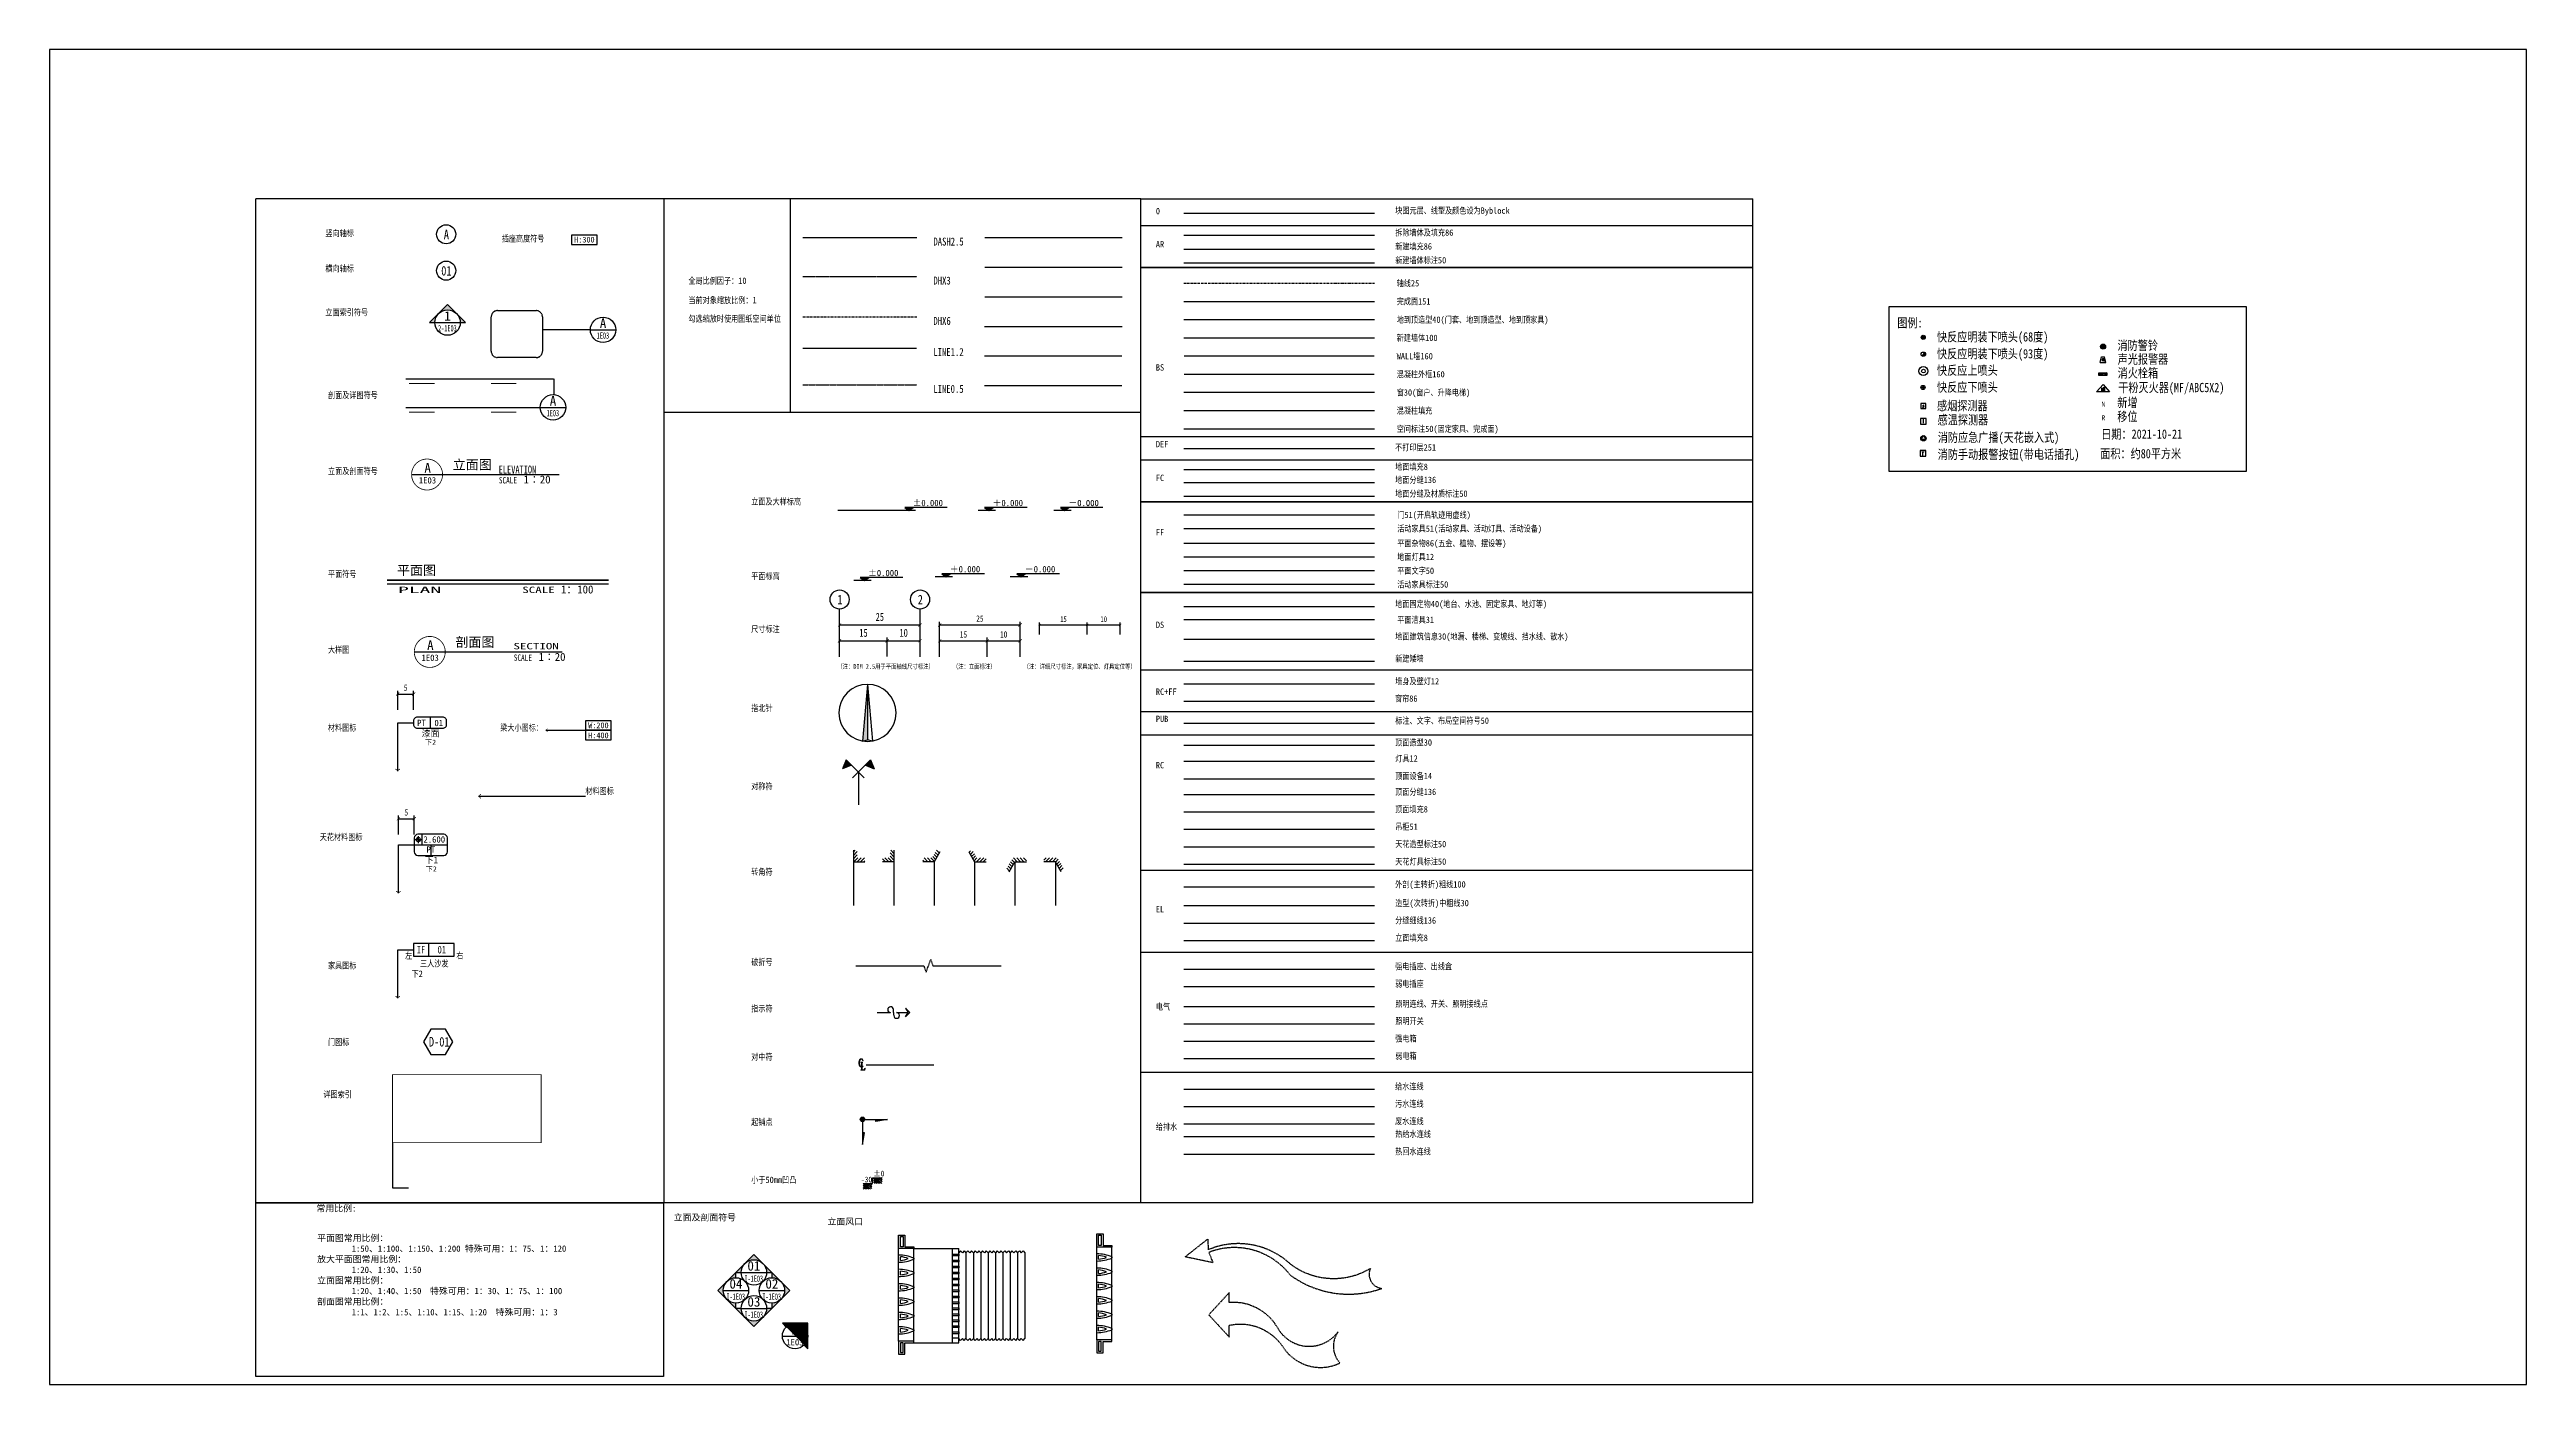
# Model space of a CAD drawing. Header units: millimetres. Extents: x 2430 to 3210, y 1273 to 1693.
import ezdxf
from ezdxf.enums import TextEntityAlignment as Align

# ---------------------------------------------------------------- set-up
doc = ezdxf.new("R2010")
doc.units = ezdxf.units.MM
doc.set_wipeout_variables(frame=1)
for name, pattern in [('CENTER', [50.8, 31.75, -6.35, 6.35, -6.35]), ('DASH', [0.35, 0.25, -0.1]), ('DHX3', [0.53, 0.3, -0.1, 0.03, -0.1]), ('DHX6', [1.03, 0.6, -0.2, 0.03, -0.2]), ('LINE0.5', [0.1, 0.04, -0.06]), ('LINE1.2', [0.2, 0.12, -0.08])]:
    doc.linetypes.add(name, pattern=pattern)
doc.layers.get('Defpoints').update_dxf_attribs({"color": 250})
for name, color, linetype in [('00-SURFACE(装饰完成面层)', 6, 'Continuous'), ('0P-FE-SP', 130, 'Continuous'), ('A-喷淋', 4, 'Continuous'), ('AR-新建标注50', 50, 'Continuous'), ('AR_拆除墙体及填充86', 86, 'Continuous'), ('AR_新建填充86', 86, 'Continuous'), ('BS-梁结构', 8, 'Continuous'), ('BS-空间标注50', 50, 'Continuous'), ('BS_DOTE_轴线25', 25, 'DHX6'), ('BS_FINISH_完成面151', 151, 'Continuous'), ('BS_FIXTURE_地到顶造型51', 40, 'Continuous'), ('BS_WALL_新墙100', 100, 'Continuous'), ('BS_WINDOW_窗30', 30, 'Continuous'), ('COL_FILL', 8, 'Continuous'), ('COLUMN', 160, 'Continuous'), ('DS-FIXT-厨卫洁具', 31, 'Continuous'), ('DS_AR_地面建筑信息30', 30, 'Continuous'), ('DS_OBJECT_地面固定物51', 40, 'Continuous'), ('DS_WALL_矮墙100', 100, 'Continuous'), ('E 照明开关', 1, 'Continuous'), ('EL_HATCH_立面填充8', 8, 'Continuous'), ('EL_MAJOR_转折粗线100', 100, 'Continuous'), ('EL_MIDDLE_造型中粗线30', 30, 'Continuous'), ('EL_PATTERN_分缝细线136', 136, 'Continuous'), ('EQUIP-箱柜', 3, 'Continuous'), ('EQUIP-通讯', 4, 'Continuous'), ('E弱电插座', 4, 'Continuous'), ('E强电插座', 12, 'Continuous'), ('FC-地面标注50', 50, 'Continuous'), ('FC_HATCH_地面填充8', 8, 'Continuous'), ('FC_PATTERN_地面分缝136', 136, 'Continuous'), ('FF-TEXT', 50, 'Continuous'), ('FF-家具标注50', 50, 'Continuous'), ('FF_DOOR_门扇51', 51, 'Continuous'), ('FF_FURN_活动家具51', 51, 'DASH'), ('FF_LIGHT_地面灯具12', 12, 'Continuous'), ('FF_PLANS_平面杂物86', 86, 'Continuous'), ('FS-喷头', 6, 'Continuous'), ('FSE-报警设备', 6, 'Continuous'), ('FSE-温烟探头', 6, 'Continuous'), ('PIPE-污水', 2, 'TG_W'), ('PIPE-热回水', 1, 'Continuous'), ('PIPE-热给水', 1, 'Continuous'), ('PIPE-给水', 3, 'TG_J'), ('PUB_DIM_标注50', 50, 'Continuous'), ('RC+FF_CURTAIN_窗帘86', 86, 'Continuous'), ('RC+FF_WALLLAMP_壁灯12', 12, 'Continuous'), ('RC-天花灯具标注50', 50, 'Continuous'), ('RC-天花造型标注50', 50, 'Continuous'), ('RC_CEILING_顶面造型30', 30, 'Continuous'), ('RC_EQUIPMENT_顶面设备14', 14, 'Continuous'), ('RC_FURN_吊柜51', 51, 'DASH'), ('RC_HATCH_顶面填充8', 8, 'Continuous'), ('RC_LIGHT_灯具12', 12, 'Continuous'), ('RC_PATTERN_顶面分缝136', 136, 'Continuous'), ('WALL', 160, 'Continuous'), ('WIRE-照明', 60, 'Continuous'), ('YQ_SYMB', 50, 'DASH'), ('消防广播', 6, 'Continuous'), ('消防广播-FS-GB', 6, 'Continuous')]:
    doc.layers.add(name, color=color, linetype=linetype)
doc.layers.add('WIPEOUT', color=250, linetype='Continuous', plot=False)
doc.styles.add('-宋体', font='', dxfattribs={"width": 0.8})
doc.styles.add('CSD常注', font='')
doc.styles.get("Standard").update_dxf_attribs({"font": 'arial.ttf'})
doc.styles.add('STYLE3', font='', dxfattribs={"width": 0.8})
doc.styles.add('TG_LINETYPE', font='SIMPLEX', dxfattribs={"width": 0.8, "height": 2, "bigfont": 'HZTXT'})
doc.styles.add('宋体', font='', dxfattribs={"width": 0.7})
doc.styles.add('黑体', font='simhei.ttf', dxfattribs={"width": 0.7})
doc.styles.get('-宋体').set_extended_font_data('SimSun')
doc.styles.get('CSD常注').set_extended_font_data('SimSun')
doc.styles.get('STYLE3').set_extended_font_data('NSimSun')
doc.styles.get('宋体').set_extended_font_data('SimSun')
doc.linetypes.add('L1', pattern='A,6,-0.24,["L1",Standard,S=1.2,R=0,X=0,Y=-0.6],-1.797', length=8.037)
doc.linetypes.add('L2', pattern='A,6,-0.24,["L2",Standard,S=1.2,R=0,X=0,Y=-0.6],-2.016', length=8.256)
doc.linetypes.add('L3', pattern='A,6,-0.24,["L3",Standard,S=1.2,R=0,X=0,Y=-0.6],-2.029', length=8.269)
doc.linetypes.add('L4', pattern='A,6,-0.24,["L4",Standard,S=1.2,R=0,X=0,Y=-0.6],-2.024', length=8.264)
doc.linetypes.add('LED', pattern='A,6,-0.24,["LED",Standard,S=1.2,R=0,X=0,Y=-0.6],-3.412', length=9.652)
doc.linetypes.add('T5', pattern='A,6,-0.24,["T5",Standard,S=1.2,R=0,X=0,Y=-0.6],-2.129', length=8.369)
doc.linetypes.add('TG_J', pattern='A,2,-0.3,["J",TG_LINETYPE,S=0.1,R=0,X=-0.23,Y=-0.15],0', length=2.3)
doc.linetypes.add('TG_R1', pattern='A,2,-0.6,["R1",TG_LINETYPE,S=0.1,R=0,X=-0.52,Y=-0.15],0', length=2.6)
doc.linetypes.add('TG_RH1', pattern='A,2,-0.6,["RH1",TG_LINETYPE,S=0.1,R=0,X=-0.52,Y=-0.15],0', length=2.6)
doc.linetypes.add('TG_W', pattern='A,2,-0.3,["W",TG_LINETYPE,S=0.1,R=0,X=-0.23,Y=-0.1],0', length=2.3)
doc.linetypes.add('WASTE_LINE', pattern='A,30,-3,["F",Standard,S=2.54,R=0,X=-0.85,Y=-1.27],-3', length=36)
doc.dimstyles.new('DIM_1', dxfattribs={"dimtxt": 2, "dimasz": 1, "dimexe": 1, "dimexo": 0.5, "dimgap": 0, "dimtad": 0, "dimdec": 0, "dimzin": 0, "dimdsep": 46, "dimtxsty": '宋体', "dimblk": 'ARCHTICK', "dimcen": 2.5, "dimclrd": 44, "dimclre": 44, "dimclrt": 256, "dimadec": 0, "dimazin": 0, "dimtfac": 1, "dimtdec": 0, "dimtix": 1, "dimtmove": 2, "dimatfit": 3, "dimldrblk": 'jt', "dimfxl": 5, "dimfxlon": 1, "dimtvp": 1, "dimarcsym": 0})
doc.dimstyles.new('DIM_1.8', dxfattribs={"dimtxt": 1.8, "dimasz": 0.7, "dimexe": 0.8, "dimexo": 0.5, "dimgap": 0, "dimtad": 0, "dimdec": 0, "dimzin": 0, "dimdsep": 46, "dimtxsty": '宋体', "dimblk": 'ARCHTICK', "dimcen": 1.8, "dimclrd": 44, "dimclre": 44, "dimclrt": 256, "dimadec": 0, "dimazin": 0, "dimtfac": 1, "dimtdec": 0, "dimtix": 1, "dimtmove": 2, "dimatfit": 3, "dimldrblk": 'jt', "dimfxl": 3, "dimfxlon": 1, "dimtvp": 1, "dimarcsym": 0})
doc.dimstyles.new('DIM_2.5', dxfattribs={"dimtxt": 2.5, "dimasz": 1, "dimexe": 1, "dimexo": 0.5, "dimgap": 0, "dimtad": 0, "dimdec": 0, "dimzin": 0, "dimdsep": 46, "dimtxsty": '宋体', "dimblk": 'ARCHTICK', "dimcen": 2.5, "dimclrd": 44, "dimclre": 44, "dimclrt": 256, "dimadec": 0, "dimazin": 0, "dimtfac": 1, "dimtdec": 0, "dimtix": 1, "dimtmove": 2, "dimatfit": 3, "dimldrblk": 'jt', "dimfxl": 5, "dimfxlon": 1, "dimtvp": 1, "dimarcsym": 0})

msp = doc.modelspace()

# ---------------------------------------------------------------- texts
at = {"style": '-宋体', "width": 0.8}
msp.add_text('块图元层、线型及颜色设为Byblock', height=2, dxfattribs=at).set_placement((2853.66, 1640.9))
at = {"color": 6, "style": '黑体', "width": 0.8}
for s, height, p in [('图例:', 2.92, (3011.65, 1605.12)), ('快反应明装下喷头(68度)', 2.9196, (3024.15, 1600.71)), ('快反应明装下喷头(93度)', 2.9196, (3024.15, 1595.4)), ('消防警铃', 2.92, (3080.94, 1598.04, 0)), ('快反应上喷头', 2.92, (3024.15, 1590.19)), ('声光报警器', 2.92, (3081, 1593.69, 0)), ('消火栓箱', 2.92, (3081, 1589.34, 0)), ('快反应下喷头', 2.92, (3024.15, 1584.87)), ('感烟探测器', 2.92, (3024.15, 1579.06)), ('新增', 2.92, (3080.89, 1580.05, 0)), ('干粉灭火器(MF/ABC5X2)', 2.9196, (3081.19, 1584.76)), ('感温探测器', 2.92, (3024.34, 1574.6, 0)), ('移位', 2.92, (3080.89, 1575.64, 0)), ('消防手动报警按钮(带电话插孔)', 2.9196, (3024.37, 1563.74)), ('消防应急广播(天花嵌入式)', 2.9196, (3024.4, 1569.08, 0)), ('面积：约80平方米', 2.92, (3075.51, 1563.96, 0)), ('日期：2021-10-21', 2.9196, (3075.84, 1570.11, 0))]:
    msp.add_text(s, height=height, dxfattribs=at).set_placement(p)
at = {"color": 1, "ltscale": 50, "style": 'STYLE3'}
for s, p in [('N', (3075.89, 1580.23, 0)), ('R', (3075.89, 1575.91, 0))]:
    msp.add_text(s, height=1.57, rotation=0, dxfattribs=at).set_placement(p)
at = {"color": 0, "linetype": 'ByBlock', "style": '宋体'}
msp.add_attdef('2.600', (2547.84, 1443.04), '2.600', height=2, dxfattribs=at)
for tag, text, height, p in [('下1', '下1', 2, (2550.3, 1436.54)), ('下2', '下2', 1.6, (2550.3, 1433.96)), ('PT', 'PT', 2, (2550.15, 1439.83))]:
    msp.add_attdef(tag, text=text, height=height, dxfattribs=at).set_placement(p, align=Align.CENTER)
at = {"layer": 'AR-新建标注50', "style": '-宋体', "width": 0.8}
msp.add_text('新建墙体标注50', height=2, dxfattribs=at).set_placement((2853.66, 1625.28))
at = {"layer": 'AR_拆除墙体及填充86', "style": '-宋体', "width": 0.8}
msp.add_text('拆除墙体及填充86', height=2, dxfattribs=at).set_placement((2853.66, 1633.97))
at = {"layer": 'AR_新建填充86', "style": '-宋体', "width": 0.8}
msp.add_text('新建填充86', height=2, dxfattribs=at).set_placement((2853.66, 1629.63))
at = {"layer": 'BS-空间标注50', "style": '-宋体', "width": 0.8}
msp.add_text('空间标注50(固定家具、完成面)', height=2, dxfattribs=at).set_placement((2854.11, 1572.22))
at = {"layer": 'BS_DOTE_轴线25', "style": '-宋体', "width": 0.8}
msp.add_text('轴线25', height=2, dxfattribs=at).set_placement((2854.11, 1618.04))
at = {"layer": 'BS_FINISH_完成面151', "style": '-宋体', "width": 0.8}
msp.add_text('完成面151', height=2, dxfattribs=at).set_placement((2854.11, 1612.32))
at = {"layer": 'BS_FIXTURE_地到顶造型51', "style": '-宋体', "width": 0.8}
msp.add_text('地到顶造型40(门套、地到顶造型、地到顶家具)', height=2, dxfattribs=at).set_placement((2854.11, 1606.57))
at = {"layer": 'BS_WALL_新墙100', "style": '-宋体', "width": 0.8}
msp.add_text('新建墙体100', height=2, dxfattribs=at).set_placement((2854.11, 1600.85))
at = {"layer": 'BS_WINDOW_窗30', "style": '-宋体', "width": 0.8}
msp.add_text('窗30(窗户、升降电梯)', height=2, dxfattribs=at).set_placement((2854.11, 1583.67))
at = {"layer": 'COL_FILL', "style": '-宋体', "width": 0.8}
msp.add_text('混凝柱填充', height=2, dxfattribs=at).set_placement((2854.11, 1577.95))
at = {"layer": 'COLUMN', "style": '-宋体', "width": 0.8}
msp.add_text('混凝柱外框160', height=2, dxfattribs=at).set_placement((2854.11, 1589.4))
at = {"layer": 'Defpoints', "style": '-宋体', "width": 0.8}
msp.add_text('不打印层251', height=2, dxfattribs=at).set_placement((2853.63, 1566.39))
at = {"layer": 'DS-FIXT-厨卫洁具', "linetype": 'Continuous', "style": '-宋体', "width": 0.8}
msp.add_text('平面洁具31', height=2, dxfattribs=at).set_placement((2854.3, 1512.15))
at = {"layer": 'DS_AR_地面建筑信息30', "style": '-宋体', "width": 0.8}
msp.add_text('地面建筑信息30(地漏、楼梯、变坡线、挡水线、散水)', height=2, dxfattribs=at).set_placement((2853.66, 1506.9))
at = {"layer": 'DS_OBJECT_地面固定物51', "style": '-宋体', "width": 0.8}
msp.add_text('地面固定物40(地台、水池、固定家具、地灯等)', height=2, dxfattribs=at).set_placement((2853.66, 1517.12))
at = {"layer": 'DS_WALL_矮墙100', "style": '-宋体', "width": 0.8}
msp.add_text('新建矮墙', height=2, dxfattribs=at).set_placement((2853.66, 1499.95))
at = {"layer": 'E 照明开关', "style": '-宋体', "width": 0.8}
msp.add_text('照明开关', height=2, dxfattribs=at).set_placement((2853.66, 1385.89))
at = {"layer": 'EL_HATCH_立面填充8', "style": '-宋体', "width": 0.8}
msp.add_text('立面填充8', height=2, dxfattribs=at).set_placement((2853.66, 1412.12))
at = {"layer": 'EL_MAJOR_转折粗线100', "style": '-宋体', "width": 0.8}
msp.add_text('外剖(主转折)粗线100', height=2, dxfattribs=at).set_placement((2853.62, 1428.91))
at = {"layer": 'EL_MIDDLE_造型中粗线30', "style": '-宋体', "width": 0.8}
msp.add_text('造型(次转折)中粗线30', height=2, dxfattribs=at).set_placement((2853.67, 1423.02))
at = {"layer": 'EL_PATTERN_分缝细线136', "style": '-宋体', "width": 0.8}
msp.add_text('分缝细线136', height=2, dxfattribs=at).set_placement((2853.64, 1417.56))
at = {"layer": 'EQUIP-箱柜', "style": '-宋体', "width": 0.8}
msp.add_text('强电箱 ', height=2, dxfattribs=at).set_placement((2853.64, 1380.39))
at = {"layer": 'EQUIP-通讯', "style": '-宋体', "width": 0.8}
msp.add_text('弱电箱', height=2, dxfattribs=at).set_placement((2853.66, 1374.95))
at = {"layer": 'E弱电插座', "style": '-宋体', "width": 0.8}
msp.add_text('弱电插座', height=2, dxfattribs=at).set_placement((2853.62, 1397.62))
at = {"layer": 'E强电插座', "style": '-宋体', "width": 0.8}
msp.add_text('强电插座、出线盒', height=2, dxfattribs=at).set_placement((2853.62, 1403.09))
at = {"layer": 'FC-地面标注50', "style": '-宋体', "width": 0.8}
msp.add_text('地面分缝及材质标注50', height=2, dxfattribs=at).set_placement((2853.66, 1551.84))
at = {"layer": 'FC_HATCH_地面填充8', "style": '-宋体', "width": 0.8}
msp.add_text('地面填充8', height=2, dxfattribs=at).set_placement((2853.66, 1560.31))
at = {"layer": 'FC_PATTERN_地面分缝136', "style": '-宋体', "width": 0.8}
msp.add_text('地面分缝136', height=2, dxfattribs=at).set_placement((2853.66, 1556.18))
at = {"layer": 'FF-TEXT', "style": '-宋体', "width": 0.8}
msp.add_text('平面文字50', height=2, dxfattribs=at).set_placement((2854.3, 1527.59))
at = {"layer": 'FF-家具标注50', "style": '-宋体', "width": 0.8}
msp.add_text('活动家具标注50', height=2, dxfattribs=at).set_placement((2854.3, 1523.27))
at = {"layer": 'FF_DOOR_门扇51', "style": '-宋体', "width": 0.8}
msp.add_text('门51(开启轨迹用虚线)', height=2, dxfattribs=at).set_placement((2854.3, 1545.16))
at = {"layer": 'FF_FURN_活动家具51', "style": '-宋体', "width": 0.8}
msp.add_text('活动家具51(活动家具、活动灯具、活动设备)', height=2, dxfattribs=at).set_placement((2854.3, 1540.84))
at = {"layer": 'FF_LIGHT_地面灯具12', "style": '-宋体', "width": 0.8}
msp.add_text('地面灯具12', height=2, dxfattribs=at).set_placement((2854.3, 1531.92))
at = {"layer": 'FF_PLANS_平面杂物86', "style": '-宋体', "width": 0.8}
msp.add_text('平面杂物86(五金、植物、摆设等)', height=2, dxfattribs=at).set_placement((2854.3, 1536.22))
at = {"layer": 'PIPE-污水', "ltscale": 0.5, "style": '-宋体', "width": 0.8}
for s, p in [('废水连线', (2853.62, 1354.39)), ('污水连线', (2853.62, 1359.87))]:
    msp.add_text(s, height=2, dxfattribs=at).set_placement(p)
at = {"layer": 'PIPE-热回水', "color": 1, "linetype": 'TG_RH1', "ltscale": 0.5, "style": '-宋体', "width": 0.8}
msp.add_text('热回水连线', height=2, dxfattribs=at).set_placement((2853.64, 1344.88))
at = {"layer": 'PIPE-热给水', "linetype": 'TG_R1', "ltscale": 0.5, "style": '-宋体', "width": 0.8}
msp.add_text('热给水连线', height=2, dxfattribs=at).set_placement((2853.67, 1350.35))
at = {"layer": 'PIPE-给水', "ltscale": 0.5, "style": '-宋体', "width": 0.8}
msp.add_text('给水连线', height=2, dxfattribs=at).set_placement((2853.62, 1365.34))
at = {"layer": 'PUB_DIM_标注50', "color": 2, "style": '-宋体'}
msp.add_text('H:300', height=1.8, dxfattribs=at).set_placement((2595.27, 1631.85))
at = {"layer": 'PUB_DIM_标注50', "style": '-宋体', "width": 0.8}
for s, height, p in [('DASH2.5', 2.5, (2708.32, 1630.9)), ('DHX3', 2.5, (2708.32, 1618.63)), ('DHX6', 2.5, (2708.32, 1605.94)), ('LINE1.2', 2.5, (2708.29, 1596.14)), ('LINE0.5', 2.5, (2708.29, 1584.55)), ('（注：DIM 2.5用于平面轴线尺寸标注）', 1.5, (2678.07, 1497.72)), ('（注：立面标注）', 1.5, (2714.44, 1497.72)), ('（注：详细尺寸标注，家具定位、灯具定位等）', 1.5, (2736.7, 1497.72)), ('标注、文字、布局空间符号50', 2, (2853.66, 1480.42)), ('-30', 1.8, (2685.5, 1336.14)), ('±0', 1.8, (2689.39, 1338.02))]:
    msp.add_text(s, height=height, dxfattribs=at).set_placement(p)
at = {"layer": 'PUB_DIM_标注50', "color": 30, "style": '-宋体'}
for s, p in [('W:200', (2599.68, 1479.04)), ('H:400', (2599.68, 1475.88))]:
    msp.add_text(s, height=1.8, dxfattribs=at).set_placement(p)
at = {"layer": 'PUB_DIM_标注50', "color": 50, "style": 'CSD常注'}
msp.add_text('立面风口', height=2, dxfattribs=at).set_placement((2674.98, 1322.8))
at = {"layer": 'PUB_DIM_标注50', "char_height": 2, "attachment_point": 1, "style": '-宋体'}
for s, insert, width in [('0', (2778.32, 1642.73), 8.7294), ('竖向轴标', (2516.97, 1635.79), 20.1218), ('插座高度符号', (2572.47, 1634.1), 20.1218), ('AR', (2778.32, 1632.3), 8.7294), ('横向轴标', (2516.97, 1624.69), 20.1218), ('全局比例因子：10', (2631.21, 1620.82), 20.1218), ('当前对象缩放比例：1', (2631.21, 1614.71), 29.0174), ('立面索引符号', (2516.97, 1610.89), 20.1218), ('勾选缩放时使用图纸空间单位', (2631.21, 1608.88), 32.9844), ('BS', (2778.32, 1593.54), 8.7294), ('剖面及详图符号', (2517.78, 1584.84), 20.1218), ('DEF', (2778.32, 1569.43), 8.7294), ('立面及剖面符号', (2517.78, 1560.94), 20.1218), ('立面及大样标高', (2650.98, 1551.36), 20.1218), ('FC', (2778.32, 1558.8), 8.7294), ('FF', (2778.32, 1541.68), 8.7294), ('平面符号', (2517.78, 1528.54), 20.1218), ('平面标高', (2650.98, 1527.86), 20.1218), ('DS', (2778.32, 1512.57), 11.2693), ('大样图', (2517.78, 1504.73), 20.1218), ('尺寸标注', (2650.98, 1511.23), 20.1218), ('RC+FF', (2778.32, 1491.53), 8.7294), ('指北针', (2650.98, 1486.38), 20.1218), ('PUB', (2778.32, 1482.96), 8.7294), ('材料图标', (2517.78, 1480.2), 20.1218), ('梁大小图标：', (2572, 1480.2), 20.1218), ('RC', (2778.32, 1468.39), 8.7294), ('材料图标', (2598.78, 1460.26), 20.1218), ('对称符', (2650.98, 1461.76), 20.1218), ('天花材料图标', (2515.2, 1445.78), 20.1218), ('转角符', (2650.98, 1434.86), 20.1218), ('EL', (2778.32, 1423.09), 8.7294), ('家具图标', (2517.78, 1405.38), 20.1218), ('破折号', (2650.98, 1406.47), 20.1218), ('指示符', (2650.98, 1391.85), 20.1218), ('电气', (2778.32, 1392.4), 8.7294), ('门图标', (2517.78, 1381.3), 20.1218), ('对中符', (2650.98, 1376.61), 20.1218), ('详图索引', (2516.34, 1364.83), 20.1218), ('起铺点', (2650.98, 1356.15), 20.1218), ('给排水', (2778.32, 1354.64), 8.7294), ('小于50mm凹凸', (2650.98, 1337.94), 20.1218)]:
    msp.add_mtext(s, dxfattribs=dict(at, insert=insert, width=width))
at = {"layer": 'PUB_DIM_标注50', "color": 3, "char_height": 2, "attachment_point": 1, "style": 'CSD常注'}
for s, insert, width in [('{\\C50;常用比例:}', (2514.16, 1328.97), 146.4746), ('{\\C50;平面图常用比例：\\P        1:50、1:100、1:150、1:200 \\C256;特殊可用：\\C50;1：75、1：120\\P放大平面图常用比例：\\P        1:20、1:30、1:50\\P立面图常用比例：}\\P{\\C256;        1:20、1:40、1:50  特殊可用：1：30、1：75、1：100\\P剖面图常用比例：\\P        1:1、1:2、1:5、1:10、1:15、1:20  特殊可用：1：3}', (2514.36, 1319.64), 89.9221)]:
    msp.add_mtext(s, dxfattribs=dict(at, insert=insert, width=width))
at = {"layer": 'PUB_DIM_标注50', "color": 50, "insert": (2626.59, 1326.12), "char_height": 2, "width": 146.4746, "attachment_point": 1, "style": 'CSD常注'}
msp.add_mtext('立面及剖面符号', dxfattribs=at)
at = {"layer": 'RC+FF_CURTAIN_窗帘86', "style": '-宋体', "width": 0.8}
msp.add_text('窗帘86', height=2, dxfattribs=at).set_placement((2853.58, 1487.37))
at = {"layer": 'RC+FF_WALLLAMP_壁灯12', "style": '-宋体', "width": 0.8}
msp.add_text('墙身及壁灯12', height=2, dxfattribs=at).set_placement((2853.66, 1492.8))
at = {"layer": 'RC-天花灯具标注50', "style": '-宋体', "width": 0.8}
msp.add_text('天花灯具标注50', height=2, dxfattribs=at).set_placement((2853.66, 1436.09))
at = {"layer": 'RC-天花造型标注50', "style": '-宋体', "width": 0.8}
msp.add_text('天花造型标注50', height=2, dxfattribs=at).set_placement((2853.66, 1441.58))
at = {"layer": 'RC_CEILING_顶面造型30', "style": '-宋体', "width": 0.8}
msp.add_text('顶面造型30', height=2, dxfattribs=at).set_placement((2853.66, 1473.55))
at = {"layer": 'RC_EQUIPMENT_顶面设备14', "style": '-宋体', "width": 0.8}
msp.add_text('顶面设备14', height=2, dxfattribs=at).set_placement((2853.67, 1463))
at = {"layer": 'RC_FURN_吊柜51', "style": '-宋体', "width": 0.8}
msp.add_text('吊柜51', height=2, dxfattribs=at).set_placement((2853.66, 1447.06))
at = {"layer": 'RC_HATCH_顶面填充8', "style": '-宋体', "width": 0.8}
msp.add_text('顶面填充8', height=2, dxfattribs=at).set_placement((2853.66, 1452.54))
at = {"layer": 'RC_LIGHT_灯具12', "style": '-宋体', "width": 0.8}
msp.add_text('灯具12', height=2, dxfattribs=at).set_placement((2853.67, 1468.52))
at = {"layer": 'RC_PATTERN_顶面分缝136', "style": '-宋体', "width": 0.8}
msp.add_text('顶面分缝136', height=2, dxfattribs=at).set_placement((2853.66, 1458.02))
at = {"layer": 'WALL', "style": '-宋体', "width": 0.8}
msp.add_text('WALL墙160', height=2, dxfattribs=at).set_placement((2854.11, 1595.09))
at = {"layer": 'WIRE-照明', "style": '-宋体', "width": 0.8}
msp.add_text('照明连线、开关、照明接线点', height=2, dxfattribs=at).set_placement((2853.67, 1391.33))

# ---------------------------------------------------------------- blocks, each defined once
blk = doc.blocks.new('*U55')
blk.add_wipeout([(3.75, 1.39), (4, 0.16), (3.85, -1.08), (3.33, -2.22), (2.48, -3.14), (1.39, -3.75), (0.16, -4), (-1.08, -3.85), (-2.22, -3.33), (-3.14, -2.48), (-3.75, -1.39), (-4, -0.16), (-3.85, 1.08), (-3.33, 2.22), (-2.48, 3.14), (-1.39, 3.75), (-0.16, 4), (1.08, 3.85), (2.22, 3.33), (3.14, 2.48)]).dxf.layer = 'WIPEOUT'
h = blk.add_hatch(color=8)
edge = h.paths.add_edge_path()
edge.add_line((4, 0), (5.66, 0))
edge.add_line((5.66, 0), (0, 5.66))
edge.add_line((0, 5.66), (-5.66, 0))
edge.add_line((-5.66, 0), (-4, 0))
edge.add_arc((0, 0), 4, 0, 180, ccw=False)
blk.add_line((-4, 0), (4, 0))
for points in [[(4, 0), (5.66, 0), (0, 5.66), (-5.66, 0), (-4, 0, -1)], [(-2.83, 2.83, -0.414214), (2.83, 2.83), (0, 5.66), (-2.83, 2.83)]]:
    blk.add_lwpolyline(points, format="xyb", close=True)
blk.add_circle((0, 0), 4)
at = {"color": 0, "linetype": 'ByBlock', "style": '宋体'}
blk.add_attdef('1', text='', height=3, dxfattribs=at).set_placement((0, 0.56), align=Align.CENTER)
at = {"color": 0, "linetype": 'ByBlock', "style": '宋体', "width": 0.6}
blk.add_attdef('2', text='', height=2, dxfattribs=at).set_placement((-0.05, -2.8), align=Align.CENTER)
blk = doc.blocks.new('_ArchTick')
at = {"const_width": 0.2}
blk.add_lwpolyline([(-0.5, -0.5), (0.5, 0.5)], dxfattribs=at)
blk = doc.blocks.new('jt')
at = {"color": 0}
blk.add_line((-0.21, 0), (-1.03, 0), dxfattribs=at)
at = {"color": 0, "linetype": 'ByBlock'}
for points in [[(-0.77, 0.6), (-0.53, 0.76), (-0.21, 0), (0, 0)], [(-0.77, -0.6), (-0.53, -0.76), (-0.21, 0), (0, 0)]]:
    blk.add_solid(points, dxfattribs=at)
blk = doc.blocks.new('*D78')
at = {"layer": 'Defpoints', "color": 0, "transparency": 16777216}
for p in [(2693.8, 1506.53), (2678.8, 1501.1), (2693.8, 1501.1)]:
    blk.add_point(p, dxfattribs=at)
at = {"layer": 'PUB_DIM_标注50', "color": 44, "lineweight": -2, "transparency": 16777216}
for p, q in [((2678.8, 1501.6), (2678.8, 1507.53)), ((2678.8, 1506.53), (2693.8, 1506.53)), ((2693.8, 1501.6), (2693.8, 1507.53))]:
    blk.add_line(p, q, dxfattribs=at)
at = {"layer": 'PUB_DIM_标注50', "color": 44, "lineweight": -2, "transparency": 16777216, "rotation": 180}
blk.add_blockref('_ArchTick', (2678.8, 1506.53), dxfattribs=at)
at = {"layer": 'PUB_DIM_标注50', "color": 44, "lineweight": -2, "transparency": 16777216}
blk.add_blockref('_ArchTick', (2693.8, 1506.53), dxfattribs=at)
at = {"layer": 'PUB_DIM_标注50', "transparency": 16777216, "insert": (2686.3, 1509.03), "char_height": 2.5, "attachment_point": 5, "style": '宋体'}
blk.add_mtext('15', dxfattribs=at)
blk = doc.blocks.new('门图标')
at = {"color": 12, "linetype": 'ByBlock'}
blk.add_lwpolyline([(0, 8), (-2.31, 4), (0, 0), (4.62, 0), (6.93, 4), (4.62, 8)], close=True, dxfattribs=at)
at = {"color": 0, "linetype": 'ByBlock', "lineweight": -2, "style": '-宋体', "width": 0.8}
blk.add_attdef('NO', text='', height=3, dxfattribs=at).set_placement((2.61, 4.03), align=Align.MIDDLE)
blk = doc.blocks.new('对称图标')
for points in [[(-5, 1), (-2.17, 2.17), (-3.83, 3.83)], [(2.17, 2.17), (5, 1), (3.83, 3.83)]]:
    blk.add_hatch(color=0).paths.add_polyline_path(points)
at = {"color": 0, "linetype": 'ByBlock'}
for p, q in [((-3.83, 3.83), (-5, 1)), ((-2.17, 2.17), (-5, 1)), ((-3.83, 3.83), (1.83, -1.83)), ((3.83, 3.83), (-1.83, -1.83)), ((2.17, 2.17), (5, 1)), ((3.83, 3.83), (5, 1))]:
    blk.add_line(p, q, dxfattribs=at)
blk = doc.blocks.new('指北针')
at = {"linetype": 'ByBlock'}
blk.add_hatch(color=0, dxfattribs=at).paths.add_polyline_path([(0, 17.44), (-1.56, -0.42), (0, 0)])
at = {"color": 0, "linetype": 'ByBlock'}
for p, q in [((0, 17.44), (-1.56, -0.42)), ((0, 17.44), (1.56, -0.42)), ((0, 17.44), (0, 0)), ((-1.56, -0.42), (0, 0)), ((1.56, -0.42), (0, 0))]:
    blk.add_line(p, q, dxfattribs=at)
blk.add_ellipse((0, 8.44), major_axis=(-6.36, 6.36), ratio=1, start_param=3.926991, end_param=10.210176, dxfattribs=at)
blk = doc.blocks.new('*U47')
at = {"color": 0, "linetype": 'DASH'}
blk.add_lwpolyline([(0, -46.51), (0, 0)], dxfattribs=at)
at = {"color": 0, "linetype": 'DHX3'}
blk.add_lwpolyline([(0, 0), (5, 0)], dxfattribs=at)
at = {"color": 0, "const_width": 0.3}
for points in [[(1.5, -19.74), (1.5, -11.74)], [(1.5, -45.51), (1.5, -37.51)]]:
    blk.add_lwpolyline(points, dxfattribs=at)
blk = doc.blocks.new('指示符')
at = {"color": 0, "linetype": 'ByBlock'}
for p, q in [((-10.23, 0), (-6.03, 0)), ((-4.2, 0), (-0.47, 0)), ((0, 0), (-1.37, 1.36)), ((-1.37, 1.36), (-0.47, 0)), ((0, 0), (-1.37, -1.36)), ((-1.37, -1.36), (-0.47, 0))]:
    blk.add_line(p, q, dxfattribs=at)
for centre, major_axis, start_param, end_param in [((-6.02, 0.91), (-0.641, 0.641), 4.00469, 8.626046), ((-17.34, 0.03), (-8.67, 8.67), 3.924921, 4.00469), ((7.19, -0.03), (8.67, -8.67), 3.924921, 4.00469), ((-4.14, -0.91), (0.641, -0.641), 4.00469, 8.626046)]:
    blk.add_ellipse(centre, major_axis=major_axis, ratio=1, start_param=start_param, end_param=end_param, dxfattribs=at)
blk = doc.blocks.new('对中符')
at = {"linetype": 'ByBlock'}
for points in [[(0.15, 3.53), (0.1, 3.53), (0, 3.51), (-0.09, 3.48), (-0.18, 3.42), (-0.26, 3.35), (-0.34, 3.27), (-0.41, 3.16), (-0.43, 3.12), (-0.47, 3.02), (-0.51, 2.9), (-0.55, 2.79), (-0.57, 2.66), (-0.59, 2.53), (-0.6, 2.39), (-0.6, 2.24), (-0.6, 2.11), (-0.59, 1.96), (-0.58, 1.82), (-0.56, 1.69), (-0.53, 1.57), (-0.49, 1.46), (-0.45, 1.37), (-0.41, 1.28), (-0.35, 1.2), (-0.28, 1.12), (-0.19, 1.06), (-0.06, 1), (0.15, 0.97), (0.34, 0.98), (0.53, 1.02), (0.72, 1.17), (0.69, 1.21), (0.64, 1.26), (0.45, 1.12), (0.2, 1.1), (-0.04, 1.14), (-0.16, 1.2), (-0.22, 1.29), (-0.28, 1.4), (-0.3, 1.47), (-0.33, 1.58), (-0.35, 1.69), (-0.37, 1.82), (-0.38, 1.96), (-0.39, 2.1), (-0.39, 2.26), (-0.39, 2.36), (-0.39, 2.5), (-0.37, 2.63), (-0.35, 2.76), (-0.33, 2.88), (-0.29, 3), (-0.25, 3.11), (-0.2, 3.21), (-0.14, 3.31), (-0.06, 3.38), (0.02, 3.43), (0.12, 3.44), (0.46, 3.45), (0.42, 3.46), (0.32, 3.5), (0.26, 3.52)], [(0.56, 2.42), (0, 2.42), (0, 2.33), (0.07, 2.33), (0.16, 2.3), (0.19, 2.22), (0.19, 0.13), (0.16, 0.04), (0.08, 0.01), (0.48, 0.01), (0.41, 0.04), (0.37, 0.13), (0.37, 2.22), (0.41, 2.3), (0.48, 2.33), (0.56, 2.33)], [(1.25, 0.53), (1.23, 0.46), (1.19, 0.33), (1.14, 0.23), (1.07, 0.15), (0.99, 0.07), (0.9, 0.03), (0.79, 0.01), (0.48, 0.01), (0.08, 0.01), (0, 0.01), (0, -0.07), (1.2, -0.07), (1.31, 0.5)], [(0.55, 3.45), (0.53, 3.47), (0.46, 3.45), (0.12, 3.44), (0.16, 3.44), (0.27, 3.42), (0.36, 3.37), (0.43, 3.29), (0.48, 3.22), (0.53, 3.12), (0.58, 2.99), (0.62, 2.86), (0.69, 2.89)]]:
    blk.add_hatch(color=0, dxfattribs=at).paths.add_polyline_path(points)
at = {"color": 0, "linetype": 'ByBlock', "lineweight": 0}
for points in [[(0.15, 3.53), (0.1, 3.53), (0, 3.51), (-0.09, 3.48), (-0.18, 3.42), (-0.26, 3.35), (-0.34, 3.27), (-0.41, 3.16), (-0.43, 3.12), (-0.47, 3.02), (-0.51, 2.9), (-0.55, 2.79), (-0.57, 2.66), (-0.59, 2.53), (-0.6, 2.39), (-0.6, 2.24), (-0.6, 2.11), (-0.59, 1.96), (-0.58, 1.82), (-0.56, 1.69), (-0.53, 1.57), (-0.49, 1.46), (-0.45, 1.37), (-0.41, 1.28), (-0.35, 1.2), (-0.28, 1.12), (-0.19, 1.06), (-0.06, 1), (0.15, 0.97), (0.34, 0.98), (0.53, 1.02), (0.72, 1.17), (0.69, 1.21), (0.64, 1.26), (0.45, 1.12), (0.2, 1.1), (-0.04, 1.14), (-0.16, 1.2), (-0.22, 1.29), (-0.28, 1.4), (-0.3, 1.47), (-0.33, 1.58), (-0.35, 1.69), (-0.37, 1.82), (-0.38, 1.96), (-0.39, 2.1), (-0.39, 2.26), (-0.39, 2.36), (-0.39, 2.5), (-0.37, 2.63), (-0.35, 2.76), (-0.33, 2.88), (-0.29, 3), (-0.25, 3.11), (-0.2, 3.21), (-0.14, 3.31), (-0.06, 3.38), (0.02, 3.43), (0.12, 3.44), (0.46, 3.45), (0.42, 3.46), (0.32, 3.5), (0.26, 3.52)], [(0.56, 2.42), (0, 2.42), (0, 2.33), (0.07, 2.33), (0.16, 2.3), (0.19, 2.22), (0.19, 0.13), (0.16, 0.04), (0.08, 0.01), (0.48, 0.01), (0.41, 0.04), (0.37, 0.13), (0.37, 2.22), (0.41, 2.3), (0.48, 2.33), (0.56, 2.33)], [(1.25, 0.53), (1.23, 0.46), (1.19, 0.33), (1.14, 0.23), (1.07, 0.15), (0.99, 0.07), (0.9, 0.03), (0.79, 0.01), (0.48, 0.01), (0.08, 0.01), (0, 0.01), (0, -0.07), (1.2, -0.07), (1.31, 0.5)], [(0.55, 3.45), (0.53, 3.47), (0.46, 3.45), (0.12, 3.44), (0.16, 3.44), (0.27, 3.42), (0.36, 3.37), (0.43, 3.29), (0.48, 3.22), (0.53, 3.12), (0.58, 2.99), (0.62, 2.86), (0.69, 2.89)]]:
    blk.add_lwpolyline(points, close=True, dxfattribs=at)
blk = doc.blocks.new('起铺点')
at = {"linetype": 'ByBlock'}
h = blk.add_hatch(color=0, dxfattribs=at)
edge = h.paths.add_edge_path()
edge.add_arc((0, 0), 0.72, 0, 360)
for points in [[(4.22, 0), (4.22, -0.66), (7.88, 0)], [(0, -4.22), (0.66, -4.22), (0, -7.88)]]:
    blk.add_hatch(color=0, dxfattribs=at).paths.add_polyline_path(points)
at = {"color": 0, "linetype": 'ByBlock'}
for p, q in [((0, 0), (7.88, 0)), ((0, 0), (0, -7.88)), ((7.88, 0), (4.22, -0.66)), ((4.22, -0.66), (4.22, 0)), ((0.66, -4.22), (0, -4.22)), ((0, -7.88), (0.66, -4.22))]:
    blk.add_line(p, q, dxfattribs=at)
blk.add_circle((0, 0), 0.72, dxfattribs=at)
blk = doc.blocks.new('家具图标')
at = {"color": 30, "linetype": 'ByBlock'}
blk.add_line((3.57, 0), (3.57, 5), dxfattribs=at)
blk.add_lwpolyline([(13.57, 5), (-2.43, 5), (-2.43, 0), (13.57, 0)], close=True, dxfattribs=at)
at = {"color": 0, "style": '-宋体', "width": 0.8, "flags": 8}
blk.add_attdef('左', text='', height=2.5, dxfattribs=at).set_placement((-2.97, -1), align=Align.RIGHT)
for tag, p, height in [('PT', (-1.14, 1.07), 3), ('右', (14.38, -1), 2.5), ('下1', (-3.21, -4.11), 2.5), ('下2', (-3.21, -8.11), 2.5)]:
    blk.add_attdef(tag, p, '', height=height, dxfattribs=at)
blk = doc.blocks.new('*U24')
at = {"linetype": 'ByBlock'}
blk.add_hatch(color=256, dxfattribs=at).paths.add_polyline_path([(2.56, 1.2), (4.23, 0), (5.9, 1.2)])
blk.add_line((6.85, 0), (0, 0), dxfattribs=at)
blk.add_lwpolyline([(19.32, 1.2), (2.56, 1.2), (4.23, 0), (5.9, 1.2)], dxfattribs=at)
at = {"color": 0, "linetype": 'ByBlock', "style": '宋体'}
blk.add_attdef('A', (5.7, 1.76, 0), '', height=2.5, dxfattribs=at)
blk = doc.blocks.new('A$C1F2F087B')
h = blk.add_hatch()
h.set_pattern_fill('ANSI31', color=256, scale=3, style=0)
h.set_pattern_definition([(45, (-253.91373, -162.17074), (-0.26516504, 0.26516504), [])])
h.paths.add_polyline_path([(2.7, 1.8), (2.7, 3.6), (0, 3.6), (0, 1.8)])
h = blk.add_hatch()
h.set_pattern_fill('ANSI31', color=256, scale=3, style=0)
h.set_pattern_definition([(45, (-253.31373, -162.17074), (-0.26516504, 0.26516504), [])])
h.paths.add_polyline_path([(6, 0), (6, 1.8), (3.3, 1.8), (3.3, 0)])
blk.add_lwpolyline([(0, 1.8), (3, 1.8), (3, 0), (6, 0)])
blk = doc.blocks.new('A$C2DA734BE')
at = {"ltscale": 0.02}
blk.add_circle((3, 3), 3, dxfattribs=at)
at = {"color": 0, "linetype": 'ByBlock', "style": '-宋体', "width": 0.8}
blk.add_attdef('NO', text='', height=3, dxfattribs=at).set_placement((3.08, 2.95), align=Align.MIDDLE)
blk = doc.blocks.new('*U60')
blk.add_line((-4, 0), (4, 0))
blk.add_circle((0, 0), 4)
blk = doc.blocks.new('*U22')
at = {"linetype": 'ByBlock'}
blk.add_line((0.03, 3.64), (69.74, 3.64), dxfattribs=at)
at = {"linetype": 'ByBlock', "const_width": 0.5}
blk.add_lwpolyline([(0, 4.84), (69.71, 4.84)], dxfattribs=at)
at = {"linetype": 'ByBlock', "char_height": 2, "attachment_point": 1, "style": '黑体'}
for s, insert, width in [('{\\W2.5;PLAN}', (3.45, 2.75), 22.2049), ('{\\fSimSun|b0|i0|c134|p2;\\W1.5;SCALE}', (42.57, 2.75), 11.1343)]:
    blk.add_mtext(s, dxfattribs=dict(at, insert=insert, width=width))
at = {"color": 0, "linetype": 'ByBlock', "style": '宋体'}
for tag, p, height in [('平面图', (3.15, 6.43), 3), ('1：100', (54.74, 0.62), 2.5)]:
    blk.add_attdef(tag, p, '', height=height, dxfattribs=at)
blk = doc.blocks.new('*U21')
at = {"linetype": 'ByBlock'}
blk.add_line((0.13, 5), (46.62, 5), dxfattribs=at)
at = {"linetype": 'ByBlock', "lineweight": 20, "const_width": 0.25}
blk.add_lwpolyline([(0.13, 5, 1), (9.88, 5, 1)], format="xyb", close=True, dxfattribs=at)
at = {"linetype": 'ByBlock', "attachment_point": 1, "style": '宋体'}
for s, insert, char_height, width in [('ELEVATION', (27.56, 7.82), 2.5, 28.4754), ('SCALE', (27.6, 4.19), 2, 6.234)]:
    blk.add_mtext(s, dxfattribs=dict(at, insert=insert, char_height=char_height, width=width))
at = {"color": 0, "linetype": 'ByBlock', "style": '宋体'}
for tag, height, p in [('1', 3, (5.19, 5.6)), ('2', 2, (5.13, 2.18))]:
    blk.add_attdef(tag, text='', height=height, dxfattribs=at).set_placement(p, align=Align.CENTER)
for tag, p, height in [('立面图', (13.09, 6.6), 3), ('3', (35.37, 2.19), 2.5)]:
    blk.add_attdef(tag, p, '', height=height, dxfattribs=at)
blk = doc.blocks.new('*U23')
at = {"linetype": 'ByBlock'}
blk.add_line((0.13, 5), (46.62, 5), dxfattribs=at)
at = {"linetype": 'ByBlock', "lineweight": 20, "const_width": 0.25}
blk.add_lwpolyline([(0.13, 5, 1), (9.88, 5, 1)], format="xyb", close=True, dxfattribs=at)
at = {"linetype": 'ByBlock', "char_height": 2, "attachment_point": 1}
for s, insert, width, style in [('{\\fSimSun|b0|i0|c134|p2;\\W1.5;SECTION}', (31.33, 7.82), 16.512, '黑体'), ('SCALE', (31.45, 4.19), 6.234, '宋体')]:
    blk.add_mtext(s, dxfattribs=dict(at, insert=insert, width=width, style=style))
at = {"color": 0, "linetype": 'ByBlock', "style": '宋体'}
for tag, height, p in [('1', 3, (5.19, 5.6)), ('2', 2, (5.13, 2.18))]:
    blk.add_attdef(tag, text='', height=height, dxfattribs=at).set_placement(p, align=Align.CENTER)
for tag, p, height in [('剖面图', (13.09, 6.6), 3), ('3', (39.22, 2.19), 2.5)]:
    blk.add_attdef(tag, p, '', height=height, dxfattribs=at)
blk = doc.blocks.new('*D79')
at = {"layer": 'Defpoints', "color": 0, "transparency": 16777216}
for p in [(2704.11, 1506.53), (2693.8, 1501.1), (2704.11, 1501.1)]:
    blk.add_point(p, dxfattribs=at)
at = {"layer": 'PUB_DIM_标注50', "color": 44, "lineweight": -2, "transparency": 16777216}
for p, q in [((2693.8, 1501.6), (2693.8, 1507.53)), ((2693.8, 1506.53), (2704.11, 1506.53)), ((2704.11, 1501.6), (2704.11, 1507.53))]:
    blk.add_line(p, q, dxfattribs=at)
at = {"layer": 'PUB_DIM_标注50', "color": 44, "lineweight": -2, "transparency": 16777216, "rotation": 180}
blk.add_blockref('_ArchTick', (2693.8, 1506.53), dxfattribs=at)
at = {"layer": 'PUB_DIM_标注50', "color": 44, "lineweight": -2, "transparency": 16777216}
blk.add_blockref('_ArchTick', (2704.11, 1506.53), dxfattribs=at)
at = {"layer": 'PUB_DIM_标注50', "transparency": 16777216, "insert": (2698.95, 1509.03), "char_height": 2.5, "attachment_point": 5, "style": '宋体'}
blk.add_mtext('10', dxfattribs=at)
blk = doc.blocks.new('*U57')
blk.add_wipeout([(3.75, 1.39), (4, 0.16), (3.85, -1.08), (3.33, -2.22), (2.48, -3.14), (1.39, -3.75), (0.16, -4), (-1.08, -3.85), (-2.22, -3.33), (-3.14, -2.48), (-3.75, -1.39), (-4, -0.16), (-3.85, 1.08), (-3.33, 2.22), (-2.48, 3.14), (-1.39, 3.75), (-0.16, 4), (1.08, 3.85), (2.22, 3.33), (3.14, 2.48)]).dxf.layer = 'WIPEOUT'
h = blk.add_hatch(color=8)
edge = h.paths.add_edge_path()
edge.add_line((2.83, -2.83), (4, -4))
edge.add_line((4, -4), (4, 4))
edge.add_line((4, 4), (-4, 4))
edge.add_line((-4, 4), (-2.83, 2.83))
edge.add_arc((0, 0), 4, -45, 135, ccw=False)
blk.add_line((-4, 0), (4, 0))
for points in [[(2.83, -2.83), (4, -4), (4, 4), (-4, 4), (-2.83, 2.83, -1)], [(0, 4, -0.414214), (4, 0), (4, 4), (0, 4)]]:
    blk.add_lwpolyline(points, format="xyb", close=True)
blk.add_circle((0, 0), 4)
at = {"color": 0, "linetype": 'ByBlock', "style": '宋体'}
blk.add_attdef('1', text='', height=3, dxfattribs=at).set_placement((0, 0.56), align=Align.CENTER)
at = {"color": 0, "linetype": 'ByBlock', "style": '宋体', "width": 0.6}
blk.add_attdef('2', text='', height=2, dxfattribs=at).set_placement((-0.05, -2.8), align=Align.CENTER)
blk = doc.blocks.new('*U56')
blk.add_wipeout([(3.75, 1.39), (4, 0.16), (3.85, -1.08), (3.33, -2.22), (2.48, -3.14), (1.39, -3.75), (0.16, -4), (-1.08, -3.85), (-2.22, -3.33), (-3.14, -2.48), (-3.75, -1.39), (-4, -0.16), (-3.85, 1.08), (-3.33, 2.22), (-2.48, 3.14), (-1.39, 3.75), (-0.16, 4), (1.08, 3.85), (2.22, 3.33), (3.14, 2.48)]).dxf.layer = 'WIPEOUT'
h = blk.add_hatch(color=8)
edge = h.paths.add_edge_path()
edge.add_line((0, -4), (0, -5.66))
edge.add_line((0, -5.66), (5.66, 0))
edge.add_line((5.66, 0), (0, 5.66))
edge.add_line((0, 5.66), (0, 4))
edge.add_arc((0, 0), 4, -90, 90, ccw=False)
blk.add_line((-4, 0), (4, 0))
for points in [[(0, -4), (0, -5.66), (5.66, 0), (0, 5.66), (0, 4, -1)], [(2.83, 2.83, -0.414214), (2.83, -2.83), (5.66, 0), (2.83, 2.83)]]:
    blk.add_lwpolyline(points, format="xyb", close=True)
blk.add_circle((0, 0), 4)
at = {"color": 0, "linetype": 'ByBlock', "style": '宋体'}
blk.add_attdef('1', text='', height=3, dxfattribs=at).set_placement((0, 0.56), align=Align.CENTER)
at = {"color": 0, "linetype": 'ByBlock', "style": '宋体', "width": 0.6}
blk.add_attdef('2', text='', height=2, dxfattribs=at).set_placement((-0.05, -2.8), align=Align.CENTER)
blk = doc.blocks.new('*U58')
blk.add_wipeout([(3.75, 1.39), (4, 0.16), (3.85, -1.08), (3.33, -2.22), (2.48, -3.14), (1.39, -3.75), (0.16, -4), (-1.08, -3.85), (-2.22, -3.33), (-3.14, -2.48), (-3.75, -1.39), (-4, -0.16), (-3.85, 1.08), (-3.33, 2.22), (-2.48, 3.14), (-1.39, 3.75), (-0.16, 4), (1.08, 3.85), (2.22, 3.33), (3.14, 2.48)]).dxf.layer = 'WIPEOUT'
h = blk.add_hatch(color=8)
edge = h.paths.add_edge_path()
edge.add_line((0, 4), (0, 5.66))
edge.add_line((0, 5.66), (-5.66, 0))
edge.add_line((-5.66, 0), (0, -5.66))
edge.add_line((0, -5.66), (0, -4))
edge.add_arc((0, 0), 4, 90, 270, ccw=False)
blk.add_line((-4, 0), (4, 0))
for points in [[(0, 4), (0, 5.66), (-5.66, 0), (0, -5.66), (0, -4, -1)], [(-2.83, -2.83, -0.414214), (-2.83, 2.83), (-5.66, 0), (-2.83, -2.83)]]:
    blk.add_lwpolyline(points, format="xyb", close=True)
blk.add_circle((0, 0), 4)
at = {"color": 0, "linetype": 'ByBlock', "style": '宋体'}
blk.add_attdef('1', text='', height=3, dxfattribs=at).set_placement((0, 0.56), align=Align.CENTER)
at = {"color": 0, "linetype": 'ByBlock', "style": '宋体', "width": 0.6}
blk.add_attdef('2', text='', height=2, dxfattribs=at).set_placement((-0.05, -2.8), align=Align.CENTER)
blk = doc.blocks.new('*U59')
blk.add_wipeout([(3.75, 1.39), (4, 0.16), (3.85, -1.08), (3.33, -2.22), (2.48, -3.14), (1.39, -3.75), (0.16, -4), (-1.08, -3.85), (-2.22, -3.33), (-3.14, -2.48), (-3.75, -1.39), (-4, -0.16), (-3.85, 1.08), (-3.33, 2.22), (-2.48, 3.14), (-1.39, 3.75), (-0.16, 4), (1.08, 3.85), (2.22, 3.33), (3.14, 2.48)]).dxf.layer = 'WIPEOUT'
h = blk.add_hatch(color=8)
edge = h.paths.add_edge_path()
edge.add_line((-4, 0), (-5.66, 0))
edge.add_line((-5.66, 0), (0, -5.66))
edge.add_line((0, -5.66), (5.66, 0))
edge.add_line((5.66, 0), (4, 0))
edge.add_arc((0, 0), 4, 180, 360, ccw=False)
blk.add_line((-4, 0), (4, 0))
for points in [[(-4, 0), (-5.66, 0), (0, -5.66), (5.66, 0), (4, 0, -1)], [(2.83, -2.83, -0.414214), (-2.83, -2.83), (0, -5.66), (2.83, -2.83)]]:
    blk.add_lwpolyline(points, format="xyb", close=True)
blk.add_circle((0, 0), 4)
at = {"color": 0, "linetype": 'ByBlock', "style": '宋体'}
blk.add_attdef('1', text='', height=3, dxfattribs=at).set_placement((0, 0.56), align=Align.CENTER)
at = {"color": 0, "linetype": 'ByBlock', "style": '宋体', "width": 0.6}
blk.add_attdef('2', text='', height=2, dxfattribs=at).set_placement((-0.05, -2.8), align=Align.CENTER)
blk = doc.blocks.new('*U54')
blk.add_line((-4, 0), (4, 0))
blk.add_circle((0, 0), 4)
blk = doc.blocks.new('fengkou')
at = {"layer": 'EL_HATCH_立面填充8'}
for p, q in [((77.9, 129.9, 0), (75.6, 127.6, 0)), ((77.9, 129.9, 0), (80.2, 127.6, 0)), ((82.5, 129.9, 0), (80.2, 127.6, 0)), ((82.5, 129.9, 0), (84.8, 127.6, 0)), ((87.1, 129.9, 0), (84.8, 127.6, 0)), ((84.8, 127.6, 0), (84.8, 19.7, 0)), ((87.1, 129.9, 0), (89.5, 127.6, 0)), ((91.8, 129.9, 0), (89.5, 127.6, 0)), ((91.8, 129.9, 0), (94.1, 127.6, 0)), ((96.4, 129.9, 0), (94.1, 127.6, 0)), ((94.1, 127.6, 0), (94.1, 19.7, 0)), ((96.4, 129.9, 0), (98.7, 127.6, 0)), ((101, 129.9, 0), (98.7, 127.6, 0)), ((101, 129.9, 0), (103.3, 127.6, 0)), ((105.7, 129.9, 0), (103.3, 127.6, 0)), ((103.4, 127.6, 0), (103.4, 19.7, 0)), ((105.7, 129.9, 0), (108, 127.6, 0)), ((110.3, 129.9, 0), (108, 127.6, 0)), ((110.3, 129.9, 0), (112.6, 127.6, 0)), ((114.9, 129.9, 0), (112.6, 127.6, 0)), ((114.9, 129.9, 0), (112.6, 127.6, 0)), ((112.6, 127.6, 0), (112.6, 19.6, 0)), ((112.6, 127.6, 0), (112.6, 19.6, 0)), ((114.9, 129.9, 0), (117.2, 127.6, 0)), ((119.6, 129.9, 0), (117.2, 127.6, 0)), ((119.6, 129.9, 0), (121.9, 127.6, 0)), ((124.2, 129.9, 0), (121.9, 127.6, 0)), ((121.9, 127.6, 0), (121.9, 19.6, 0)), ((124.2, 129.9, 0), (126.5, 127.6, 0)), ((128.8, 129.9, 0), (126.5, 127.6, 0)), ((128.8, 129.9, 0), (131.1, 127.6, 0)), ((133.5, 129.9, 0), (131.1, 127.6, 0)), ((131.2, 127.6, 0), (131.1, 19.6, 0)), ((133.5, 129.9, 0), (135.8, 127.6, 0)), ((138.1, 129.9, 0), (135.8, 127.6, 0)), ((138.1, 129.9, 0), (140.4, 127.6, 0)), ((142.7, 129.9, 0), (140.4, 127.6, 0)), ((142.7, 129.9, 0), (140.4, 127.6, 0)), ((140.4, 127.6, 0), (140.4, 19.6, 0)), ((140.4, 127.6, 0), (140.4, 19.6, 0)), ((142.7, 129.9, 0), (145, 127.6, 0)), ((147.4, 129.9, 0), (145, 127.6, 0)), ((147.4, 129.9, 0), (149.7, 127.6, 0)), ((152, 129.9, 0), (149.7, 127.6, 0)), ((149.7, 127.6, 0), (149.7, 19.6, 0)), ((152, 129.9, 0), (154.3, 127.6, 0)), ((156.6, 129.9, 0), (154.3, 127.6, 0)), ((156.6, 129.9, 0), (158.9, 127.6, 0)), ((159, 127.6, 0), (158.9, 19.6, 0)), ((77.9, 17.3, 0), (75.6, 19.7, 0)), ((77.9, 17.3, 0), (80.2, 19.7, 0)), ((82.5, 17.3, 0), (80.2, 19.7, 0)), ((82.5, 17.3, 0), (84.8, 19.7, 0)), ((87.1, 17.3, 0), (84.8, 19.7, 0)), ((87.1, 17.3, 0), (89.5, 19.7, 0)), ((91.8, 17.3, 0), (89.5, 19.7, 0)), ((91.8, 17.3, 0), (94.1, 19.7, 0)), ((96.4, 17.3, 0), (94.1, 19.7, 0)), ((96.4, 17.3, 0), (98.7, 19.7, 0)), ((101, 17.3, 0), (98.7, 19.7, 0)), ((101, 17.3, 0), (103.3, 19.7, 0)), ((105.7, 17.3, 0), (103.3, 19.7, 0)), ((105.7, 17.3, 0), (108, 19.7, 0)), ((110.3, 17.3, 0), (108, 19.6, 0)), ((110.3, 17.3, 0), (112.6, 19.6, 0)), ((114.9, 17.3, 0), (112.6, 19.6, 0)), ((114.9, 17.3, 0), (112.6, 19.6, 0)), ((114.9, 17.3, 0), (117.2, 19.6, 0)), ((119.6, 17.3, 0), (117.2, 19.6, 0)), ((119.6, 17.3, 0), (121.9, 19.6, 0)), ((124.2, 17.3, 0), (121.9, 19.6, 0)), ((124.2, 17.3, 0), (126.5, 19.6, 0)), ((128.8, 17.3, 0), (126.5, 19.6, 0)), ((128.8, 17.3, 0), (131.1, 19.6, 0)), ((133.5, 17.3, 0), (131.1, 19.6, 0)), ((133.5, 17.3, 0), (135.8, 19.6, 0)), ((138.1, 17.3, 0), (135.8, 19.6, 0)), ((138.1, 17.3, 0), (140.4, 19.6, 0)), ((142.7, 17.3, 0), (140.4, 19.6, 0)), ((142.7, 17.3, 0), (140.4, 19.6, 0)), ((142.7, 17.3, 0), (145, 19.6, 0)), ((147.4, 17.3, 0), (145, 19.6, 0)), ((147.4, 17.3, 0), (149.7, 19.6, 0)), ((152, 17.3, 0), (149.7, 19.6, 0)), ((152, 17.3, 0), (154.3, 19.6, 0)), ((156.6, 17.3, 0), (154.3, 19.6, 0)), ((156.6, 17.3, 0), (158.9, 19.6, 0))]:
    blk.add_line(p, q, dxfattribs=at)
at = {"layer": 'EL_MIDDLE_造型中粗线30', "linetype": 'ByBlock'}
for p, q in [((19.1, 133, 0), (75.6, 133, 0)), ((75.6, 14.2, 0), (75.6, 133, 0)), ((19.1, 14.2, 0), (75.6, 14.2, 0))]:
    blk.add_line(p, q, dxfattribs=at)
at = {"layer": 'EL_MIDDLE_造型中粗线30', "linetype": 'ByBlock', "elevation": 0}
blk.add_lwpolyline([(7.8, 135.3), (19.1, 135.3), (19.1, 133), (0, 133), (0, 150), (7.8, 150), (7.8, 135.3)], dxfattribs=at)
at = {"layer": 'EL_MIDDLE_造型中粗线30', "linetype": 'ByBlock'}
blk.add_lwpolyline([(7.8, 14.2), (19.1, 14.2), (19.1, 16.5), (0, 16.5), (0, 0), (7.8, 0), (7.8, 14.2)], dxfattribs=at)
at = {"layer": 'EL_PATTERN_分缝细线136', "linetype": 'ByBlock'}
for p, q in [((0, 16.5), (0, 133, 0)), ((19.1, 16.8, 0), (19.1, 133, 0)), ((68, 14.2, 0), (68, 133, 0)), ((68, 14.2, 0), (68, 20.6, 0)), ((68, 20.6, 0), (75.6, 20.6, 0))]:
    blk.add_line(p, q, dxfattribs=at)
at = {"layer": 'EL_PATTERN_分缝细线136', "linetype": 'ByBlock', "elevation": 0}
for points in [[(5.6, 148.2), (5.6, 135.3), (2.3, 135.3), (2.3, 148.2)], [(5.6, 2.3), (5.6, 14.2), (2.3, 14.2), (2.3, 2.3)]]:
    blk.add_lwpolyline(points, close=True, dxfattribs=at)
for points in [[(68, 123.7), (68, 125.9), (75.6, 125.9), (75.6, 123.7), (68, 123.7)], [(2.3, 118.1), (2.3, 122.5)], [(2.3, 100), (2.3, 104.5)], [(19.1, 121), (19.1, 119.5)], [(19.1, 103), (19.1, 101.5)], [(68, 116.1), (68, 118.4), (75.6, 118.4), (75.6, 116.1), (68, 116.1)], [(68, 108.6), (68, 110.9), (75.6, 110.9), (75.6, 108.6), (68, 108.6)], [(68, 101.1), (68, 103.3), (75.6, 103.3), (75.6, 101.1), (68, 101.1)], [(68, 93.6), (68, 95.8), (75.6, 95.8), (75.6, 93.6), (68, 93.6)], [(2.3, 82), (2.3, 86.4)], [(2.3, 63.9), (2.3, 68.4)], [(19.1, 84.9), (19.1, 83.4)], [(19.1, 66.9), (19.1, 65.4)], [(68, 86), (68, 88.3), (75.6, 88.3), (75.6, 86), (68, 86)], [(68, 78.5), (68, 80.8), (75.6, 80.8), (75.6, 78.5), (68, 78.5)], [(68, 71), (68, 73.2), (75.6, 73.2), (75.6, 71), (68, 71)], [(68, 63.5), (68, 65.7), (75.6, 65.7), (75.6, 63.5), (68, 63.5)], [(2.3, 45.9), (2.3, 50.3)], [(2.3, 27.9), (2.3, 32.3)], [(19.1, 48.9), (19.1, 47.4)], [(68, 55.9), (68, 58.2), (75.6, 58.2), (75.6, 55.9), (68, 55.9)], [(68, 48.4), (68, 50.7), (75.6, 50.7), (75.6, 48.4), (68, 48.4)], [(68, 40.9), (68, 43.2), (75.6, 43.2), (75.6, 40.9), (68, 40.9)], [(68, 33.4), (68, 35.6), (75.6, 35.6), (75.6, 33.4), (68, 33.4)], [(19.1, 30.8), (19.1, 29.3)], [(68, 25.8), (68, 28.1), (75.6, 28.1), (75.6, 25.8), (68, 25.8)]]:
    blk.add_lwpolyline(points, dxfattribs=at)
at = {"layer": 'EL_PATTERN_分缝细线136', "linetype": 'ByBlock'}
for centre, radius, start, end in [((-0.6, 71.3, 0), 53.5, 68.3725, 89.3674), ((-0.6, 169.2, 0), 53.5, 270.6326, 291.6275), ((-0.6, 53.3, 0), 53.5, 68.3725, 89.3674), ((-0.6, 151.2, 0), 53.5, 270.6326, 291.6275), ((0.7, 92.7, 0), 29.9, 67.5555, 86.9923), ((0.7, 147.9, 0), 29.9, 273.0077, 292.4445), ((0.7, 74.6, 0), 29.9, 67.5555, 86.9923), ((0.7, 129.8, 0), 29.9, 273.0077, 292.4445), ((-0.6, 35.2, 0), 53.5, 68.3725, 89.3674), ((-0.6, 133.2, 0), 53.5, 270.6326, 291.6275), ((-0.6, 17.2, 0), 53.5, 68.3725, 89.3674), ((-0.6, 115.1, 0), 53.5, 270.6326, 291.6275), ((0.7, 56.6, 0), 29.9, 67.5555, 86.9923), ((0.7, 111.8, 0), 29.9, 273.0077, 292.4445), ((0.7, 38.5, 0), 29.9, 67.5555, 86.9923), ((0.7, 93.8, 0), 29.9, 273.0077, 292.4445), ((-0.6, -0.9, 0), 53.5, 68.3725, 89.3674), ((-0.6, 97.1, 0), 53.5, 270.6326, 291.6275), ((-0.6, -18.9, 0), 53.5, 68.3725, 89.3674), ((0.7, 20.5, 0), 29.9, 67.5555, 86.9923), ((0.7, 75.7, 0), 29.9, 273.0077, 292.4445), ((0.7, 2.5, 0), 29.9, 67.5555, 86.9923), ((-0.6, 79, 0), 53.5, 270.6326, 291.6275), ((0.7, 57.7, 0), 29.9, 273.0077, 292.4445)]:
    blk.add_arc(centre, radius, start, end, dxfattribs=at)
blk = doc.blocks.new('huifengkou')
at = {"layer": 'EL_MIDDLE_造型中粗线30', "linetype": 'ByBlock', "elevation": 0}
blk.add_lwpolyline([(7.8, 135.3), (19.1, 135.3), (19.1, 133), (0, 133), (0, 150), (7.8, 150), (7.8, 135.3)], dxfattribs=at)
at = {"layer": 'EL_MIDDLE_造型中粗线30', "linetype": 'ByBlock'}
blk.add_lwpolyline([(7.8, 14.2), (19.1, 14.2), (19.1, 16.5), (0, 16.5), (0, 0), (7.8, 0), (7.8, 14.2)], dxfattribs=at)
at = {"layer": 'EL_PATTERN_分缝细线136', "linetype": 'ByBlock'}
for p, q in [((0, 16.5), (0, 133, 0)), ((19.1, 16.8, 0), (19.1, 133, 0))]:
    blk.add_line(p, q, dxfattribs=at)
at = {"layer": 'EL_PATTERN_分缝细线136', "linetype": 'ByBlock', "elevation": 0}
for points in [[(5.6, 148.2), (5.6, 135.3), (2.3, 135.3), (2.3, 148.2)], [(5.6, 2.3), (5.6, 14.2), (2.3, 14.2), (2.3, 2.3)]]:
    blk.add_lwpolyline(points, close=True, dxfattribs=at)
for points in [[(2.3, 118.1), (2.3, 122.5)], [(2.3, 100), (2.3, 104.5)], [(19.1, 121), (19.1, 119.5)], [(19.1, 103), (19.1, 101.5)], [(2.3, 82), (2.3, 86.4)], [(2.3, 63.9), (2.3, 68.4)], [(19.1, 84.9), (19.1, 83.4)], [(19.1, 66.9), (19.1, 65.4)], [(2.3, 45.9), (2.3, 50.3)], [(2.3, 27.9), (2.3, 32.3)], [(19.1, 48.9), (19.1, 47.4)], [(19.1, 30.8), (19.1, 29.3)]]:
    blk.add_lwpolyline(points, dxfattribs=at)
at = {"layer": 'EL_PATTERN_分缝细线136', "linetype": 'ByBlock'}
for centre, radius, start, end in [((-0.6, 71.3, 0), 53.5, 68.3725, 89.3674), ((-0.6, 169.2, 0), 53.5, 270.6326, 291.6275), ((-0.6, 53.3, 0), 53.5, 68.3725, 89.3674), ((-0.6, 151.2, 0), 53.5, 270.6326, 291.6275), ((0.7, 92.7, 0), 29.9, 67.5555, 86.9923), ((0.7, 147.9, 0), 29.9, 273.0077, 292.4445), ((0.7, 74.6, 0), 29.9, 67.5555, 86.9923), ((0.7, 129.8, 0), 29.9, 273.0077, 292.4445), ((-0.6, 35.2, 0), 53.5, 68.3725, 89.3674), ((-0.6, 133.2, 0), 53.5, 270.6326, 291.6275), ((-0.6, 17.2, 0), 53.5, 68.3725, 89.3674), ((-0.6, 115.1, 0), 53.5, 270.6326, 291.6275), ((0.7, 56.6, 0), 29.9, 67.5555, 86.9923), ((0.7, 111.8, 0), 29.9, 273.0077, 292.4445), ((0.7, 38.5, 0), 29.9, 67.5555, 86.9923), ((0.7, 93.8, 0), 29.9, 273.0077, 292.4445), ((-0.6, -0.9, 0), 53.5, 68.3725, 89.3674), ((-0.6, 97.1, 0), 53.5, 270.6326, 291.6275), ((-0.6, -18.9, 0), 53.5, 68.3725, 89.3674), ((0.7, 20.5, 0), 29.9, 67.5555, 86.9923), ((0.7, 75.7, 0), 29.9, 273.0077, 292.4445), ((0.7, 2.5, 0), 29.9, 67.5555, 86.9923), ((-0.6, 79, 0), 53.5, 270.6326, 291.6275), ((0.7, 57.7, 0), 29.9, 273.0077, 292.4445)]:
    blk.add_arc(centre, radius, start, end, dxfattribs=at)
blk = doc.blocks.new('*D86')
at = {"layer": 'Defpoints', "color": 0, "transparency": 16777216}
for p in [(2741.75, 1507.45), (2756.75, 1511.53), (2756.75, 1507.45)]:
    blk.add_point(p, dxfattribs=at)
at = {"layer": 'PUB_DIM_标注50', "color": 44, "lineweight": -2, "transparency": 16777216}
for p, q in [((2741.75, 1508.53), (2741.75, 1512.33)), ((2756.75, 1508.53), (2756.75, 1512.33)), ((2741.75, 1511.53), (2756.75, 1511.53))]:
    blk.add_line(p, q, dxfattribs=at)
at = {"layer": 'PUB_DIM_标注50', "color": 44, "lineweight": -2, "transparency": 16777216, "xscale": 0.7, "yscale": 0.7, "zscale": 0.7, "rotation": 180}
blk.add_blockref('_ArchTick', (2741.75, 1511.53), dxfattribs=at)
at = {"layer": 'PUB_DIM_标注50', "color": 44, "lineweight": -2, "transparency": 16777216, "xscale": 0.7, "yscale": 0.7, "zscale": 0.7}
blk.add_blockref('_ArchTick', (2756.75, 1511.53), dxfattribs=at)
at = {"layer": 'PUB_DIM_标注50', "transparency": 16777216, "insert": (2749.25, 1513.33), "char_height": 1.8, "attachment_point": 5, "style": '宋体'}
blk.add_mtext('15', dxfattribs=at)
blk = doc.blocks.new('*D87')
at = {"layer": 'Defpoints', "color": 0, "transparency": 16777216}
for p in [(2756.75, 1507.45), (2767.07, 1511.53), (2767.07, 1507.45)]:
    blk.add_point(p, dxfattribs=at)
at = {"layer": 'PUB_DIM_标注50', "color": 44, "lineweight": -2, "transparency": 16777216}
for p, q in [((2756.75, 1508.53), (2756.75, 1512.33)), ((2767.07, 1508.53), (2767.07, 1512.33)), ((2756.75, 1511.53), (2767.07, 1511.53))]:
    blk.add_line(p, q, dxfattribs=at)
at = {"layer": 'PUB_DIM_标注50', "color": 44, "lineweight": -2, "transparency": 16777216, "xscale": 0.7, "yscale": 0.7, "zscale": 0.7, "rotation": 180}
blk.add_blockref('_ArchTick', (2756.75, 1511.53), dxfattribs=at)
at = {"layer": 'PUB_DIM_标注50', "color": 44, "lineweight": -2, "transparency": 16777216, "xscale": 0.7, "yscale": 0.7, "zscale": 0.7}
blk.add_blockref('_ArchTick', (2767.07, 1511.53), dxfattribs=at)
at = {"layer": 'PUB_DIM_标注50', "transparency": 16777216, "insert": (2761.91, 1513.33), "char_height": 1.8, "attachment_point": 5, "style": '宋体'}
blk.add_mtext('10', dxfattribs=at)
blk = doc.blocks.new('转角符')
at = {"linetype": 'ByBlock'}
h = blk.add_hatch(dxfattribs=at)
h.set_pattern_fill('ANSI31', color=8, scale=6, style=0)
h.set_pattern_definition([(45, (0, 0), (-0.53033, 0.53033), [])])
h.paths.add_polyline_path([(1.2, 3.6), (0, 3.6), (0, 0), (3.6, 0), (3.6, 1.2), (1.2, 1.2)])
at = {"color": 0, "linetype": 'ByBlock'}
blk.add_lwpolyline([(0, 3.6), (0, 0), (3.6, 0)], dxfattribs=at)
blk = doc.blocks.new('*U40')
at = {"layer": 'PUB_DIM_标注50', "color": 136, "linetype": 'DASH'}
blk.add_line((0, 13.79), (0, 0), dxfattribs=at)
at = {"layer": 'EL_MIDDLE_造型中粗线30'}
blk.add_blockref('转角符', (0, 13.79), dxfattribs=at)
blk = doc.blocks.new('*U41')
at = {"layer": 'PUB_DIM_标注50', "color": 136, "linetype": 'DASH'}
blk.add_line((0, 13.79), (0, 0), dxfattribs=at)
at = {"layer": 'EL_MIDDLE_造型中粗线30', "xscale": -1}
blk.add_blockref('转角符', (0, 13.79), dxfattribs=at)
blk = doc.blocks.new('锐角转角符')
h = blk.add_hatch()
h.set_pattern_fill('ANSI31', color=8, scale=6, angle=90, style=0)
h.set_pattern_definition([(135, (-3.6, 0), (-0.53033, -0.53033), [])])
h.paths.add_polyline_path([(1.8, 3.12), (0.76, 3.72), (-0.69, 1.2), (-3.6, 1.2), (-3.6, 0), (0, 0)])
at = {"color": 0, "linetype": 'ByBlock'}
blk.add_lwpolyline([(1.8, 3.12), (0, 0), (-3.6, 0)], dxfattribs=at)
blk = doc.blocks.new('*U42')
at = {"layer": 'PUB_DIM_标注50', "color": 136, "linetype": 'DASH'}
blk.add_line((0, 13.79), (0, 0), dxfattribs=at)
at = {"layer": 'EL_MIDDLE_造型中粗线30'}
blk.add_blockref('锐角转角符', (0, 13.79), dxfattribs=at)
blk = doc.blocks.new('*U43')
at = {"layer": 'PUB_DIM_标注50', "color": 136, "linetype": 'DASH'}
blk.add_line((0, 13.79), (0, 0), dxfattribs=at)
at = {"layer": 'EL_MIDDLE_造型中粗线30', "xscale": -1}
blk.add_blockref('锐角转角符', (0, 13.79), dxfattribs=at)
blk = doc.blocks.new('钝角转角符')
h = blk.add_hatch()
h.set_pattern_fill('ANSI31', color=8, scale=6, angle=90, style=0)
h.set_pattern_definition([(135, (0.1151, 0), (-0.53033, -0.53033), [])])
h.paths.add_polyline_path([(3.6, 1.2), (-0.69, 1.2), (-2.84, -2.52), (-1.8, -3.12), (0, 0), (3.6, 0)])
at = {"color": 0, "linetype": 'ByBlock'}
blk.add_lwpolyline([(-1.8, -3.12), (0, 0), (3.6, 0)], dxfattribs=at)
blk = doc.blocks.new('*U44')
at = {"layer": 'PUB_DIM_标注50', "color": 136, "linetype": 'DASH'}
blk.add_line((0, 13.79), (0, 0), dxfattribs=at)
at = {"layer": 'EL_MIDDLE_造型中粗线30'}
blk.add_blockref('钝角转角符', (0, 13.79), dxfattribs=at)
blk = doc.blocks.new('*U45')
at = {"layer": 'PUB_DIM_标注50', "color": 136, "linetype": 'DASH'}
blk.add_line((0, 13.79), (0, 0), dxfattribs=at)
at = {"layer": 'EL_MIDDLE_造型中粗线30', "xscale": -1}
blk.add_blockref('钝角转角符', (0, 13.79), dxfattribs=at)
blk = doc.blocks.new('*U48')
at = {"color": 0, "linetype": 'DASH'}
blk.add_lwpolyline([(0, -46.51), (0, -4.23)], dxfattribs=at)
at = {"color": 0, "const_width": 0.3}
for points in [[(1.5, -19.74), (1.5, -11.74)], [(1.5, -45.51), (1.5, -37.51)]]:
    blk.add_lwpolyline(points, dxfattribs=at)
blk = doc.blocks.new('*U64')
at = {"linetype": 'ByBlock'}
blk.add_line((5.2, 0.33), (5.2, -3.17), dxfattribs=at)
blk.add_lwpolyline([(1.17, -3.17), (9.23, -3.17, 0.414214), (10.4, -2), (10.4, -0.83, 0.414214), (9.23, 0.33), (1.17, 0.33, 0.414214), (0, -0.83), (0, -2, 0.414214)], format="xyb", close=True, dxfattribs=at)
at = {"color": 0, "linetype": 'ByBlock', "style": '宋体'}
for tag, height, p in [('下1', 2, (5.35, -5.78)), ('下2', 1.6, (5.35, -8.36)), ('PT', 2, (5.2, -2.49))]:
    blk.add_attdef(tag, text='', height=height, dxfattribs=at).set_placement(p, align=Align.CENTER)
blk = doc.blocks.new('93')
at = {"layer": 'FS-喷头'}
blk.add_hatch(color=1, dxfattribs=at).paths.add_polyline_path([(-38557, 18579, 0.1989124), (-38585, 18646), (-38719, 18512, 0.6681786)])
blk.add_hatch(color=1, dxfattribs=at).paths.add_polyline_path([(-38557, 18579, 0.1989124), (-38585, 18646), (-38719, 18512, 0.6681786)])
at = {"layer": 'FS-喷头', "color": 1}
blk.add_line((-38719, 18512, -30), (-38585, 18646, -30), dxfattribs=at)
blk.add_line((-38719, 18512, -30), (-38585, 18646, -30), dxfattribs=at)
for centre in [(-38652, 18579, -132), (-38652, 18579, -30)]:
    blk.add_circle(centre, 95.3, dxfattribs=at)
blk = doc.blocks.new('高智能光电感烟火灾探测器1')
for p, q in [((115, -138), (221, -77)), ((115, -138), (221, -199)), ((115, -260), (221, -199))]:
    blk.add_line(p, q)
blk.add_lwpolyline([(0, -336), (336, -336), (336, 0), (0, 0)], close=True)
blk = doc.blocks.new('智能感温探测器')
blk.add_line((125, -187), (125, -34))
blk.add_lwpolyline([(0, -250), (250, -250), (250, 0), (0, 0)], close=True)
at = {"const_width": 29.1}
blk.add_lwpolyline([(110, -187, 1), (140, -187, 1)], format="xyb", close=True, dxfattribs=at)
blk = doc.blocks.new('手动火灾报警按钮')
blk.add_line((150, -271, 0), (150, -96, 0))
blk.add_lwpolyline([(0, -300), (300, -300), (300, 0), (0, 0)], close=True)
blk.add_ellipse((150, -29, 0), major_axis=(-47.4, 47.4), ratio=1, start_param=0.7853982, end_param=3.9269908)
blk = doc.blocks.new('警铃')
for p, q in [((-72, -300), (0, 0)), ((0, 0), (156, 0)), ((228, -300), (156, 0)), ((-72, -300), (228, -300)), ((55, -210), (8, -210)), ((11, -163), (145, -163)), ((55, -163), (55, -210)), ((101, -163), (101, -210)), ((101, -210), (148, -210))]:
    blk.add_line(p, q)
blk.add_ellipse((78, -163), major_axis=(-47.3, 47.3), ratio=1, start_param=3.9269908, end_param=7.0685835)
blk = doc.blocks.new('上喷')
at = {"layer": '0P-FE-SP'}
for radius in [195, 79.5]:
    blk.add_circle((2032853, -1666439), radius, dxfattribs=at)
blk = doc.blocks.new('火灾警报扬声器（嵌入式）')
blk.add_lwpolyline([(0, 150), (130, -75), (-130, -75)], close=True)
blk.add_circle((0, 0), 150)
blk = doc.blocks.new('PL')
h = blk.add_hatch(color=256)
edge = h.paths.add_edge_path()
edge.add_arc((2502, 5377), 43.7, 0, 360)
blk.add_circle((2502, 5377, 0), 43.7)
blk = doc.blocks.new('MIE')
for p, q in [((27486, 2999, 0), (27346, 2839, 0)), ((27626, 2839, 0), (27346, 2839, 0)), ((27450, 2930, 0), (27450, 2858, 0)), ((27450, 2858, 0), (27522, 2858, 0)), ((27521, 2930, 0), (27485, 2930, 0)), ((27486, 2999, 0), (27626, 2839, 0)), ((27522, 2858, 0), (27522, 2930, 0))]:
    blk.add_line(p, q)
for points in [[(27522, 2930, 0), (27450, 2858, 0), (27522, 2858, 0)], [(27522, 2930, 0), (27450, 2930, 0), (27450, 2858, 0)]]:
    blk.add_solid(points)
blk = doc.blocks.new('海龍11155608')
at = {"layer": 'PUB_DIM_标注50', "linetype": 'ByBlock'}
h = blk.add_hatch(color=256, dxfattribs=at)
h.paths.add_polyline_path([(0, -0.44, 0.414214), (-0.67, -1.11), (0, -1.11)])
h.paths.add_polyline_path([(0.67, -1.11), (0, -1.11), (0, -1.78, 0.414214)])
for p, q in [((0, 0), (0, -2.22)), ((-1.11, -1.11), (1.11, -1.11))]:
    blk.add_line(p, q, dxfattribs=at)
blk.add_circle((0, -1.11), 0.667, dxfattribs=at)
blk = doc.blocks.new('海龍11223953')
at = {"layer": 'A-喷淋'}
h = blk.add_hatch(color=1, dxfattribs=at)
edge = h.paths.add_edge_path()
edge.add_arc((0, -0.66), 0.288, 0, 360)
at = {"layer": 'A-喷淋', "color": 1}
for radius in [0.658, 0.288]:
    blk.add_circle((0, -0.66), radius, dxfattribs=at)

# ---------------------------------------------------------------- dimensions: what is measured, and where the dimension line sits
at = {"layer": 'PUB_DIM_标注50'}
for base, p1, p2, dimstyle in [((2704.11, 1511.53), (2678.8, 1501.1), (2704.11, 1501.1), 'DIM_2.5'), ((2725.28, 1506.53), (2710.28, 1500.32), (2725.28, 1500.32), 'DIM_1'), ((2735.59, 1506.53), (2725.28, 1500.32), (2735.59, 1500.32), 'DIM_1'), ((2544.72, 1489.79), (2539.72, 1480.77), (2544.72, 1480.77), 'DIM_1'), ((2544.95, 1450.54), (2539.95, 1442.32), (2544.95, 1442.32), 'DIM_1')]:
    msp.add_linear_dim(base=base, p1=p1, p2=p2, dimstyle=dimstyle, dxfattribs=at).render()
msp.add_linear_dim(base=(2735.59, 1511.53), p1=(2710.28, 1500.32), p2=(2735.59, 1500.32), dimstyle='DIM_1', override={"dimtxt": 2}, dxfattribs=at).render()
for base, p1, p2, dimstyle, picture, middle in [((2756.75, 1511.53), (2741.75, 1507.45), (2756.75, 1507.45), 'DIM_1.8', '*D86', (2749.25, 1513.33)), ((2767.07, 1511.53), (2756.75, 1507.45), (2767.07, 1507.45), 'DIM_1.8', '*D87', (2761.91, 1513.33)), ((2693.8, 1506.53), (2678.8, 1501.1), (2693.8, 1501.1), 'DIM_2.5', '*D78', (2686.3, 1509.03)), ((2704.11, 1506.53), (2693.8, 1501.1), (2704.11, 1501.1), 'DIM_2.5', '*D79', (2698.95, 1509.03))]:
    dim = msp.add_linear_dim(base=base, p1=p1, p2=p2, dimstyle=dimstyle, dxfattribs=at)
    dim.commit()
    dim.dimension.update_dxf_attribs({"geometry": picture, "text_midpoint": middle})

# ---------------------------------------------------------------- hatches: boundary and pattern name
at = {"layer": 'A-喷淋'}
msp.add_hatch(color=1, dxfattribs=at).paths.add_polyline_path([(3075.04, 1590.89), (3075.04, 1590.02), (3077.59, 1590.89)])
msp.add_hatch(color=1, dxfattribs=at).paths.add_polyline_path([(3075.04, 1590.89), (3075.04, 1590.02), (3077.59, 1590.89)])

# ---------------------------------------------------------------- linework, layer by layer
at = {"color": 250}
for p, q in [((2495.08, 1329.74), (2495.08, 1645.58)), ((2773.62, 1645.58), (2495.08, 1645.58)), ((2623.62, 1329.74), (2623.62, 1645.58)), ((2663.29, 1578.36), (2663.29, 1645.58)), ((2773.62, 1329.74), (2773.62, 1645.58)), ((2773.62, 1645.58), (2966.23, 1645.58)), ((2966.23, 1329.74), (2966.23, 1645.58)), ((2773.62, 1637.22), (2966.23, 1637.22)), ((2966.23, 1623.95), (2773.62, 1623.95)), ((2773.62, 1623.95), (2966.23, 1623.95)), ((2773.62, 1578.36), (2623.62, 1578.36)), ((2966.23, 1570.67), (2773.62, 1570.67)), ((2773.62, 1563.47), (2966.23, 1563.47)), ((2966.23, 1550.21), (2773.62, 1550.21)), ((2773.62, 1550.21), (2966.23, 1550.21)), ((2966.23, 1521.71), (2773.62, 1521.71)), ((2773.62, 1521.71), (2966.23, 1521.71)), ((2966.23, 1497.29), (2773.62, 1497.29)), ((2966.23, 1484.14), (2773.62, 1484.14)), ((2773.62, 1476.99), (2966.23, 1476.99)), ((2966.23, 1434.24), (2773.62, 1434.24)), ((2966.23, 1408.43), (2773.62, 1408.43)), ((2966.23, 1370.68), (2773.62, 1370.68)), ((2773.62, 1329.74), (2495.08, 1329.74)), ((2966.23, 1329.74), (2773.62, 1329.74))]:
    msp.add_line(p, q, dxfattribs=at)
for p, q in [((2787.13, 1641.08), (2847.13, 1641.08)), ((2550.15, 1442.32), (2550.15, 1438.99))]:
    msp.add_line(p, q)
at = {"linetype": 'DASH'}
msp.add_line((2667.26, 1633.4), (2703.1, 1633.4), dxfattribs=at)
at = {"linetype": 'DHX3'}
msp.add_line((2667.26, 1621.13), (2703.1, 1621.13), dxfattribs=at)
at = {"linetype": 'DHX6'}
msp.add_line((2667.26, 1608.44), (2703.1, 1608.44), dxfattribs=at)
at = {"linetype": 'LINE1.2'}
msp.add_line((2667.26, 1598.64), (2703.1, 1598.64), dxfattribs=at)
at = {"linetype": 'LINE0.5'}
msp.add_line((2667.26, 1587.05), (2703.1, 1587.05), dxfattribs=at)
at = {"linetype": 'ByBlock'}
msp.add_line((2544.95, 1442.32), (2555.35, 1442.32), dxfattribs=at)
msp.add_lwpolyline([(2546.06, 1438.99), (2554.24, 1438.99, 0.414214), (2555.35, 1440.1), (2555.35, 1444.54, 0.414214), (2554.24, 1445.65), (2546.06, 1445.65, 0.414214), (2544.95, 1444.54), (2544.95, 1440.1, 0.414214)], format="xyb", close=True, dxfattribs=at)
at = {"color": 250}
msp.add_lwpolyline([(2495.08, 1329.74), (2623.42, 1329.74), (2623.42, 1275.05), (2495.08, 1275.05)], close=True, dxfattribs=at)
at = {"layer": 'A-喷淋', "color": 6}
for p, q in [((3076.42, 1599.89, 0), (3075.7, 1598.74, 0)), ((3075.7, 1598.74, 0), (3077.14, 1598.74, 0)), ((3076.28, 1598.81, 0), (3076.01, 1598.81, 0)), ((3076.03, 1599.09, 0), (3076.81, 1599.09, 0)), ((3076.28, 1599.09, 0), (3076.28, 1598.81, 0)), ((3077.14, 1598.74, 0), (3076.42, 1599.89, 0)), ((3076.56, 1599.09, 0), (3076.56, 1598.81, 0)), ((3076.56, 1598.81, 0), (3076.83, 1598.81, 0))]:
    msp.add_line(p, q, dxfattribs=at)
at = {"layer": 'A-喷淋', "color": 1}
for p, q in [((3077.59, 1590.89, 0), (3075.04, 1590.02, 0)), ((3075.04, 1590.02, 0), (3075.04, 1590.89, 0)), ((3075.04, 1590.89, 0), (3077.59, 1590.89, 0)), ((3077.59, 1590.89, 0), (3075.04, 1590.02, 0)), ((3075.04, 1590.89, 0), (3077.59, 1590.89, 0)), ((3077.21, 1590.23, 0), (3077.21, 1590.09, 0)), ((3077.21, 1590.23, 0), (3077.21, 1590.09, 0)), ((3077.02, 1590.09, 0), (3077.39, 1590.09, 0)), ((3077.02, 1590.09, 0), (3077.39, 1590.09, 0))]:
    msp.add_line(p, q, dxfattribs=at)
at = {"layer": 'A-喷淋', "color": 1, "elevation": 0}
msp.add_lwpolyline([(3075.04, 1590.89), (3077.59, 1590.89), (3077.59, 1590.02), (3075.04, 1590.02)], close=True, dxfattribs=at)
msp.add_lwpolyline([(3075.04, 1590.89), (3077.59, 1590.89), (3077.59, 1590.02), (3075.04, 1590.02)], close=True, dxfattribs=at)
at = {"layer": 'A-喷淋', "color": 6}
msp.add_circle((3076.42, 1599.09, 0), 0.798, dxfattribs=at)
at = {"layer": 'A-喷淋', "color": 1}
msp.add_circle((3077.21, 1590.42, 0), 0.182, dxfattribs=at)
msp.add_circle((3077.21, 1590.42, 0), 0.182, dxfattribs=at)
at = {"layer": 'A-喷淋', "color": 6}
msp.add_arc((3076.42, 1599.09, 0), 0.39, 0, 180, dxfattribs=at)
at = {"layer": 'AR-新建标注50'}
msp.add_line((2787.13, 1625.45), (2847.13, 1625.45), dxfattribs=at)
at = {"layer": 'AR-新建标注50', "linetype": 'WASTE_LINE', "ltscale": 0.04}
msp.add_line((2787.13, 1354.57), (2847.13, 1354.57), dxfattribs=at)
at = {"layer": 'AR_拆除墙体及填充86'}
msp.add_line((2787.13, 1634.13), (2847.13, 1634.13), dxfattribs=at)
at = {"layer": 'AR_新建填充86'}
msp.add_line((2787.13, 1629.79), (2847.13, 1629.79), dxfattribs=at)
at = {"layer": 'BS-空间标注50'}
msp.add_line((2787.12, 1573.25), (2847.12, 1573.25), dxfattribs=at)
at = {"layer": 'BS_DOTE_轴线25'}
msp.add_line((2787.12, 1619.06), (2847.12, 1619.06), dxfattribs=at)
at = {"layer": 'BS_FINISH_完成面151'}
msp.add_line((2787.12, 1613.33), (2847.12, 1613.33), dxfattribs=at)
at = {"layer": 'BS_FIXTURE_地到顶造型51'}
msp.add_line((2787.12, 1607.61), (2847.12, 1607.61), dxfattribs=at)
at = {"layer": 'BS_WALL_新墙100'}
msp.add_line((2787.12, 1601.88), (2847.12, 1601.88), dxfattribs=at)
at = {"layer": 'BS_WINDOW_窗30'}
msp.add_line((2787.12, 1584.71), (2847.12, 1584.71), dxfattribs=at)
at = {"layer": 'COL_FILL'}
msp.add_line((2787.12, 1578.98), (2847.12, 1578.98), dxfattribs=at)
at = {"layer": 'COLUMN'}
msp.add_line((2787.21, 1590.43), (2847.03, 1590.43), dxfattribs=at)
at = {"layer": 'Defpoints'}
msp.add_line((2787.13, 1567.07), (2847.13, 1567.07), dxfattribs=at)
at = {"layer": 'DS-FIXT-厨卫洁具', "linetype": 'Continuous'}
msp.add_line((2787.13, 1513.19), (2847.13, 1513.19), dxfattribs=at)
at = {"layer": 'DS_AR_地面建筑信息30'}
msp.add_line((2787.13, 1507.07), (2847.13, 1507.07), dxfattribs=at)
at = {"layer": 'DS_OBJECT_地面固定物51'}
msp.add_line((2787.13, 1517.3), (2847.13, 1517.3), dxfattribs=at)
at = {"layer": 'DS_WALL_矮墙100'}
msp.add_line((2787.13, 1500.12), (2847.13, 1500.12), dxfattribs=at)
at = {"layer": 'E 照明开关'}
msp.add_line((2787.13, 1386.06), (2847.13, 1386.06), dxfattribs=at)
at = {"layer": 'EL_HATCH_立面填充8'}
msp.add_line((2787.13, 1412.28), (2847.13, 1412.28), dxfattribs=at)
at = {"layer": 'EL_MAJOR_转折粗线100'}
msp.add_line((2787.13, 1429.08), (2847.13, 1429.08), dxfattribs=at)
at = {"layer": 'EL_MIDDLE_造型中粗线30'}
msp.add_line((2787.13, 1423.2), (2847.13, 1423.2), dxfattribs=at)
at = {"layer": 'EL_PATTERN_分缝细线136'}
msp.add_line((2787.13, 1417.72), (2847.13, 1417.72), dxfattribs=at)
at = {"layer": 'EL_PATTERN_分缝细线136', "linetype": 'DASH', "elevation": 0}
msp.add_lwpolyline([(2796.27, 1310.86), (2787.54, 1312.7), (2794.65, 1318.32), (2794.79, 1314.93, -0.294797), (2820.61, 1310.48, 0.303913), (2845.84, 1309.08, 0.514477), (2849.46, 1302.78, -0.247711), (2820.64, 1306.94, 0.33359), (2794.99, 1314.11)], format="xyb", close=True, dxfattribs=at)
at = {"layer": 'EL_PATTERN_分缝细线136', "linetype": 'DASH'}
msp.add_lwpolyline([(2818.59, 1283.98, 0.371693), (2836.26, 1279.33, -0.362057), (2835.67, 1289.08, -0.552527), (2816.41, 1290.76, 0.282809), (2801.42, 1298.32), (2801.42, 1301.46), (2794.97, 1294.46), (2801.42, 1287.46), (2801.42, 1291.08, -0.314305), (2818.59, 1283.98)], format="xyb", dxfattribs=at)
at = {"layer": 'EQUIP-箱柜'}
msp.add_line((2787.13, 1380.55), (2847.13, 1380.55), dxfattribs=at)
at = {"layer": 'EQUIP-通讯'}
msp.add_line((2787.13, 1375.11), (2847.13, 1375.11), dxfattribs=at)
at = {"layer": 'E弱电插座'}
msp.add_line((2787.13, 1397.79), (2847.13, 1397.79), dxfattribs=at)
at = {"layer": 'E强电插座'}
msp.add_line((2787.13, 1403.27), (2847.13, 1403.27), dxfattribs=at)
at = {"layer": 'FC-地面标注50'}
msp.add_line((2787.13, 1552.01), (2847.13, 1552.01), dxfattribs=at)
at = {"layer": 'FC_HATCH_地面填充8'}
msp.add_line((2787.13, 1560.48), (2847.13, 1560.48), dxfattribs=at)
at = {"layer": 'FC_PATTERN_地面分缝136'}
msp.add_line((2787.13, 1556.35), (2847.13, 1556.35), dxfattribs=at)
at = {"layer": 'FF-TEXT'}
msp.add_line((2787.13, 1528.63), (2847.13, 1528.63), dxfattribs=at)
at = {"layer": 'FF-家具标注50'}
msp.add_line((2787.13, 1524.31), (2847.13, 1524.31), dxfattribs=at)
at = {"layer": 'FF_DOOR_门扇51'}
msp.add_line((2787.13, 1546.19), (2847.13, 1546.19), dxfattribs=at)
at = {"layer": 'FF_FURN_活动家具51'}
msp.add_line((2787.13, 1541.88), (2847.13, 1541.88), dxfattribs=at)
at = {"layer": 'FF_LIGHT_地面灯具12'}
msp.add_line((2787.13, 1532.94), (2847.13, 1532.94), dxfattribs=at)
at = {"layer": 'FF_PLANS_平面杂物86'}
msp.add_line((2787.13, 1537.25), (2847.13, 1537.25), dxfattribs=at)
at = {"layer": 'PIPE-污水', "ltscale": 0.5}
msp.add_line((2787.13, 1360.04), (2847.13, 1360.04), dxfattribs=at)
at = {"layer": 'PIPE-热回水', "color": 1, "linetype": 'TG_RH1', "ltscale": 0.5}
msp.add_line((2787.13, 1345.05), (2847.13, 1345.05), dxfattribs=at)
at = {"layer": 'PIPE-热给水', "linetype": 'TG_R1', "ltscale": 0.5}
msp.add_line((2787.13, 1350.52), (2847.13, 1350.52), dxfattribs=at)
at = {"layer": 'PIPE-给水', "ltscale": 0.5}
msp.add_line((2787.13, 1365.51), (2847.13, 1365.51), dxfattribs=at)
at = {"layer": 'PUB_DIM_标注50', "linetype": 'DASH'}
msp.add_line((2600.35, 1604.38, 0), (2585.29, 1604.38), dxfattribs=at)
at = {"layer": 'PUB_DIM_标注50', "color": 136, "linetype": 'DASH'}
for p, q in [((2697.23, 1547.5), (2678.27, 1547.5)), ((2684.72, 1465.27), (2684.72, 1454.95))]:
    msp.add_line(p, q, dxfattribs=at)
at = {"layer": 'PUB_DIM_标注50'}
for p, q in [((2678.8, 1501.53), (2678.8, 1516.53)), ((2704.11, 1501.53), (2704.11, 1516.53)), ((2787.13, 1480.59), (2847.13, 1480.59))]:
    msp.add_line(p, q, dxfattribs=at)
at = {"layer": 'PUB_DIM_标注50', "linetype": 'ByBlock'}
msp.add_line((2547.44, 1442.32), (2547.44, 1445.65), dxfattribs=at)
at = {"layer": 'PUB_DIM_标注50', "linetype": 'CENTER', "ltscale": 0.015}
msp.add_line((2687.14, 1373.1), (2708.49, 1373.1), dxfattribs=at)
at = {"layer": 'PUB_DIM_标注50', "color": 2}
for points in [[(2594.45, 1631.19), (2602.45, 1631.19), (2602.45, 1634.19), (2594.45, 1634.19)], [(2598.86, 1478.39), (2606.86, 1478.39), (2606.86, 1481.39), (2598.86, 1481.39)], [(2598.86, 1475.39), (2606.86, 1475.39), (2606.86, 1478.39), (2598.86, 1478.39)]]:
    msp.add_lwpolyline(points, close=True, dxfattribs=at)
at = {"layer": 'PUB_DIM_标注50', "linetype": 'DASH'}
msp.add_lwpolyline([(2571.15, 1610.42), (2583.29, 1610.42, -0.414214), (2585.29, 1608.42), (2585.29, 1597.64, -0.414214), (2583.29, 1595.64), (2571.15, 1595.64, -0.414214), (2569.15, 1597.64), (2569.15, 1608.42, -0.414214)], format="xyb", close=True, dxfattribs=at)
at = {"layer": 'PUB_DIM_标注50', "linetype": 'DASH', "const_width": 0.3}
msp.add_lwpolyline([(2538.08, 1370.03), (2584.83, 1370.03), (2584.83, 1348.63), (2538.08, 1348.63)], close=True, dxfattribs=at)
at = {"layer": 'PUB_DIM_标注50', "linetype": 'DASH'}
msp.add_lwpolyline([(2538.08, 1348.63), (2538.08, 1334.45), (2543.08, 1334.45)], dxfattribs=at)
at = {"layer": 'RC+FF_CURTAIN_窗帘86'}
msp.add_line((2787.13, 1487.55), (2847.13, 1487.55), dxfattribs=at)
at = {"layer": 'RC+FF_WALLLAMP_壁灯12'}
msp.add_line((2787.13, 1492.97), (2847.13, 1492.97), dxfattribs=at)
at = {"layer": 'RC-天花灯具标注50'}
msp.add_line((2787.13, 1436.26), (2847.13, 1436.26), dxfattribs=at)
at = {"layer": 'RC-天花造型标注50'}
msp.add_line((2787.13, 1441.74), (2847.13, 1441.74), dxfattribs=at)
at = {"layer": 'RC_CEILING_顶面造型30'}
msp.add_line((2787.13, 1473.7), (2847.13, 1473.7), dxfattribs=at)
at = {"layer": 'RC_EQUIPMENT_顶面设备14'}
msp.add_line((2787.13, 1463.13), (2847.13, 1463.13), dxfattribs=at)
at = {"layer": 'RC_FURN_吊柜51'}
msp.add_line((2787.13, 1447.22), (2847.13, 1447.22), dxfattribs=at)
at = {"layer": 'RC_HATCH_顶面填充8'}
msp.add_line((2787.13, 1452.7), (2847.13, 1452.7), dxfattribs=at)
at = {"layer": 'RC_LIGHT_灯具12', "linetype": 'LED', "ltscale": 0.1}
msp.add_line((2724.48, 1633.4), (2767.71, 1633.4), dxfattribs=at)
at = {"layer": 'RC_LIGHT_灯具12', "linetype": 'T5', "ltscale": 0.1}
msp.add_line((2724.47, 1624.09), (2767.7, 1624.09), dxfattribs=at)
at = {"layer": 'RC_LIGHT_灯具12', "linetype": 'L1', "ltscale": 0.1}
msp.add_line((2724.45, 1614.77), (2767.68, 1614.77), dxfattribs=at)
at = {"layer": 'RC_LIGHT_灯具12', "linetype": 'L2', "ltscale": 0.1}
msp.add_line((2724.44, 1605.46), (2767.67, 1605.46), dxfattribs=at)
at = {"layer": 'RC_LIGHT_灯具12', "linetype": 'L3', "ltscale": 0.1}
msp.add_line((2724.42, 1596.15), (2767.65, 1596.15), dxfattribs=at)
at = {"layer": 'RC_LIGHT_灯具12', "linetype": 'L4', "ltscale": 0.1}
msp.add_line((2724.41, 1586.84), (2767.64, 1586.84), dxfattribs=at)
at = {"layer": 'RC_LIGHT_灯具12'}
msp.add_line((2787.13, 1468.65), (2847.13, 1468.65), dxfattribs=at)
at = {"layer": 'RC_PATTERN_顶面分缝136'}
msp.add_line((2787.13, 1458.19), (2847.13, 1458.19), dxfattribs=at)
at = {"layer": 'WALL'}
msp.add_line((2787.21, 1596.16), (2847.03, 1596.16), dxfattribs=at)
at = {"layer": 'WIRE-照明'}
msp.add_line((2787.13, 1391.5), (2847.13, 1391.5), dxfattribs=at)
at = {"layer": 'YQ_SYMB', "linetype": 'DASH'}
msp.add_lwpolyline([(2683.89, 1404.23), (2705.3, 1404.23), (2706.02, 1402.25), (2707.46, 1406.21), (2708.18, 1404.23), (2729.67, 1404.23)], dxfattribs=at)
at = {"layer": '消防广播-FS-GB', "ltscale": 5}
msp.add_lwpolyline([(3009.06, 1611.71), (3121.41, 1611.71), (3121.41, 1559.85), (3009.06, 1559.85)], close=True, dxfattribs=at)

# ---------------------------------------------------------------- block references
for name, p, xscale, yscale, zscale in [('MIE', (2675.18, 1543.37, 0), 0.01459824919767292, 0.01459824919767292, 0.01459824919767292), ('fengkou', (2697.37, 1282.08, 0), 0.25, 0.25, 0.25), ('huifengkou', (2759.74, 1282.47, 0), 0.25, 0.25, 0.25)]:
    msp.add_blockref(name, p, dxfattribs=dict(xscale=xscale, yscale=yscale, zscale=zscale))
at = {"layer": '00-SURFACE(装饰完成面层)', "ltscale": 0.05}
msp.add_blockref('海龍11155608', (2546.21, 1445.09), dxfattribs=at)
at = {"layer": 'A-喷淋', "color": 1, "xscale": 0.007299124598836459, "yscale": 0.007299124598836459, "zscale": 0.007299124598836459}
for name, p in [('上喷', (-11818.18, 13754.93)), ('93', (3301.97, 1461.09))]:
    msp.add_blockref(name, p, dxfattribs=at)
at = {"layer": 'FS-喷头', "xscale": 0.01459824919767292, "yscale": 0.01459824919767292, "zscale": 0.01459824919767292}
msp.add_blockref('PL', (2983.31, 1523.51), dxfattribs=at)
at = {"layer": 'FS-喷头', "ltscale": 0.05}
msp.add_blockref('海龍11223953', (3019.74, 1586.9), dxfattribs=at)
at = {"layer": 'FSE-报警设备', "xscale": 0.005839299684508353, "yscale": 0.005839299684508353, "zscale": 0.005839299684508353}
for name, p in [('警铃', (3075.97, 1595.84, 0)), ('手动火灾报警按钮', (3018.85, 1566.41))]:
    msp.add_blockref(name, p, dxfattribs=at)
at = {"layer": 'FSE-温烟探头', "extrusion": (0, -2.63568e-07, 1), "xscale": 0.007182837030898126, "yscale": 0.007182837030898126, "zscale": 0.007182837030898126}
msp.add_blockref('智能感温探测器', (3018.96, 1576.48, 0), dxfattribs=at)
at = {"layer": 'FSE-温烟探头', "xscale": 0.004618977285202009, "yscale": 0.004618977285202009, "zscale": 0.004618977285202009}
msp.add_blockref('高智能光电感烟火灾探测器1', (3019.08, 1581.15), dxfattribs=at)
at = {"layer": 'PUB_DIM_标注50', "color": 30}
for name, p, values in [('A$C2DA734BE', (2551.97, 1631.43), {'NO': 'A'}), ('A$C2DA734BE', (2551.97, 1619.99), {'NO': '01'}), ('*U55', (2555.41, 1606.66), {'1': '1', '2': '2-1E03'}), ('*U21', (2543.96, 1553.85), {'3': '1∶20', '1': 'A', '2': '1E03', '立面图': '立面图'}), ('*U22', (2536.36, 1520.81), {'平面图': '平面图', '1：100': '1：100'}), ('A$C2DA734BE', (2675.8, 1516.53), {'NO': '1'}), ('A$C2DA734BE', (2701.11, 1516.53), {'NO': '2'}), ('*U23', (2544.81, 1498.03), {'3': '1∶20', '1': 'A', '2': '1E03', '剖面图': '剖面图'}), ('*U64', (2544.72, 1482.18), {'PT': 'PT  01', '下1': '漆面', '下2': '下2'})]:
    msp.add_blockref(name, p, dxfattribs=at).add_auto_attribs(values)
ref = msp.add_blockref('*U54', (2604.35, 1604.38, 0), dxfattribs=at)
ref.add_attrib('1', 'A', dxfattribs={"layer": '0', "color": 0, "linetype": 'ByBlock', "height": 3, "style": '宋体'}).set_placement((2604.35, 1604.94, 0), align=Align.CENTER)
ref.add_attrib('2', '1E03', dxfattribs={"layer": '0', "color": 0, "linetype": 'ByBlock', "height": 2, "style": '宋体', "width": 0.6}).set_placement((2604.3, 1601.58, 0), align=Align.CENTER)
at = {"layer": 'PUB_DIM_标注50', "rotation": 270}
for name, p in [('*U47', (2588.83, 1588.97)), ('*U48', (2588.83, 1579.98))]:
    msp.add_blockref(name, p, dxfattribs=at)
at = {"layer": 'PUB_DIM_标注50', "color": 30}
ref = msp.add_blockref('*U60', (2588.6, 1579.98), dxfattribs=at)
ref.add_attrib('1', 'A', dxfattribs={"layer": '0', "color": 0, "linetype": 'ByBlock', "height": 3, "style": '宋体'}).set_placement((2588.6, 1580.54), align=Align.CENTER)
ref.add_attrib('2', '1E03', dxfattribs={"layer": '0', "color": 0, "linetype": 'ByBlock', "height": 2, "style": '宋体', "width": 0.6}).set_placement((2588.55, 1577.18), align=Align.CENTER)
at = {"layer": 'PUB_DIM_标注50', "color": 30, "xscale": 0.7999999999999972, "yscale": 0.7999999999999972, "zscale": 0.7999999999999972}
for p, values in [((2697.23, 1547.5), {'A': '%%P0.000'}), ((2722.35, 1547.5), {'A': '＋0.000'}), ((2746.21, 1547.5), {'A': '－0.000'}), ((2683.22, 1525.47), {'A': '%%P0.000'}), ((2708.89, 1526.67), {'A': '＋0.000'}), ((2732.51, 1526.67), {'A': '－0.000'})]:
    msp.add_blockref('*U24', p, dxfattribs=at).add_auto_attribs(values)
at = {"layer": 'PUB_DIM_标注50'}
for name, p in [('指北针', (2687.57, 1475.39)), ('对称图标', (2684.72, 1465.27)), ('*U40', (2683.17, 1423.22)), ('*U41', (2695.87, 1423.22)), ('*U42', (2708.58, 1423.22)), ('*U43', (2721.28, 1423.22)), ('*U44', (2733.98, 1423.22)), ('*U45', (2746.69, 1423.22)), ('指示符', (2700.86, 1389.57)), ('对中符', (2685.48, 1371.49)), ('起铺点', (2686.01, 1355.96))]:
    msp.add_blockref(name, p, dxfattribs=at)
ref = msp.add_blockref('家具图标', (2546.67, 1407.29), dxfattribs=dict(at, xscale=0.8000000000000007, yscale=0.8000000000000007, zscale=0.8000000000000007))
ref.add_attrib('PT', 'IF   01', (2545.75, 1408.15), dxfattribs={"layer": '0', "color": 0, "height": 2.4, "style": '-宋体', "width": 0.8})
ref.add_attrib('下1', '三人沙发', (2546.74, 1404), dxfattribs={"layer": '0', "color": 0, "height": 2, "style": '-宋体', "width": 0.8})
ref.add_attrib('下2', '下2', (2544.1, 1400.8), dxfattribs={"layer": '0', "color": 0, "height": 2, "style": '-宋体', "width": 0.8})
ref.add_attrib('左', '左', dxfattribs={"layer": '0', "color": 0, "height": 2, "style": '-宋体', "width": 0.8}).set_placement((2544.29, 1406.49), align=Align.RIGHT)
ref.add_attrib('右', '右', (2558.17, 1406.49), dxfattribs={"layer": '0', "color": 0, "height": 2, "style": '-宋体', "width": 0.8})
msp.add_blockref('门图标', (2550.19, 1376.33), dxfattribs=at).add_auto_attribs({'NO': 'D-01'})
at = {"layer": 'PUB_DIM_标注50', "color": 30, "xscale": -1, "rotation": 180}
msp.add_blockref('A$C1F2F087B', (2686.19, 1337.61), dxfattribs=at)
at = {"layer": '消防广播', "xscale": 0.005693317195794562, "yscale": 0.005693317195794562, "zscale": 0.005693317195794562}
msp.add_blockref('火灾警报扬声器（嵌入式）', (3019.87, 1570.26, 0), dxfattribs=at)

msp.set_redraw_order([(e.dxf.handle, doc.entitydb.next_handle()) for e in msp.query("TEXT MTEXT ATTDEF DIMENSION ARC_DIMENSION")])  # texts and dimensions are drawn at this point

# ---------------------------------------------------------------- leaders
at = {"layer": 'BS-梁结构', "linetype": 'ByBlock'}
msp.add_leader([(2586.38, 1478.39), (2598.86, 1478.39)], dimstyle='DIM_1.8', override={"dimgap": 0, "dimtad": 0, "dimfxl": 6}, dxfattribs=at)
at = {"layer": 'PUB_DIM_标注50', "linetype": 'ByBlock'}
for points in [[(2539.72, 1465.55), (2539.72, 1480.77), (2544.72, 1480.77)], [(2565.2, 1457.62), (2598.78, 1457.62)], [(2539.95, 1427.1), (2539.95, 1442.32), (2544.95, 1442.32)], [(2539.72, 1394.07), (2539.72, 1409.29), (2544.72, 1409.29)]]:
    msp.add_leader(points, dimstyle='DIM_1', dxfattribs=at)

# ---------------------------------------------------------------- next in the draw order: linework, layer by layer
msp.add_lwpolyline([(2430.15, 1272.56), (3209.66, 1272.56), (3209.66, 1692.56), (2430.15, 1692.56)], close=True)

# ---------------------------------------------------------------- next in the draw order: block references
at = {"layer": 'PUB_DIM_标注50', "color": 30}
ref = msp.add_blockref('*U55', (2651.82, 1307.81), dxfattribs=at)
ref.add_attrib('1', '01', dxfattribs={"layer": '0', "color": 0, "linetype": 'ByBlock', "height": 3, "style": '宋体'}).set_placement((2651.82, 1308.37), align=Align.CENTER)
ref.add_attrib('2', 'I-1E03', dxfattribs={"layer": '0', "color": 0, "linetype": 'ByBlock', "height": 2, "style": '宋体', "width": 0.6}).set_placement((2651.77, 1304.85), align=Align.CENTER)
ref = msp.add_blockref('*U57', (2664.78, 1287.8), dxfattribs=at)
ref.add_attrib('1', 'A', dxfattribs={"layer": '0', "color": 0, "linetype": 'ByBlock', "height": 3, "style": '宋体'}).set_placement((2664.78, 1288.36), align=Align.CENTER)
ref.add_attrib('2', '1E03', dxfattribs={"layer": '0', "color": 0, "linetype": 'ByBlock', "height": 2, "style": '宋体'}).set_placement((2664.73, 1284.84), align=Align.CENTER)

# ---------------------------------------------------------------- next in the draw order: block references
ref = msp.add_blockref('*U56', (2657.48, 1302.15), dxfattribs=at)
ref.add_attrib('1', '02', dxfattribs={"layer": '0', "color": 0, "linetype": 'ByBlock', "height": 3, "style": '宋体'}).set_placement((2657.48, 1302.71), align=Align.CENTER)
ref.add_attrib('2', 'I-1E03', dxfattribs={"layer": '0', "color": 0, "linetype": 'ByBlock', "height": 2, "style": '宋体', "width": 0.6}).set_placement((2657.43, 1299.19), align=Align.CENTER)

# ---------------------------------------------------------------- next in the draw order: block references
ref = msp.add_blockref('*U58', (2646.17, 1302.15), dxfattribs=at)
ref.add_attrib('1', '04', dxfattribs={"layer": '0', "color": 0, "linetype": 'ByBlock', "height": 3, "style": '宋体'}).set_placement((2646.17, 1302.71), align=Align.CENTER)
ref.add_attrib('2', 'I-1E03', dxfattribs={"layer": '0', "color": 0, "linetype": 'ByBlock', "height": 2, "style": '宋体', "width": 0.6}).set_placement((2646.11, 1299.19), align=Align.CENTER)

# ---------------------------------------------------------------- next in the draw order: block references
ref = msp.add_blockref('*U59', (2651.82, 1296.5), dxfattribs=at)
ref.add_attrib('1', '03', dxfattribs={"layer": '0', "color": 0, "linetype": 'ByBlock', "height": 3, "style": '宋体'}).set_placement((2651.82, 1297.05), align=Align.CENTER)
ref.add_attrib('2', 'I-1E03', dxfattribs={"layer": '0', "color": 0, "linetype": 'ByBlock', "height": 2, "style": '宋体', "width": 0.6}).set_placement((2651.77, 1293.53), align=Align.CENTER)

doc.saveas('drawing.dxf')
